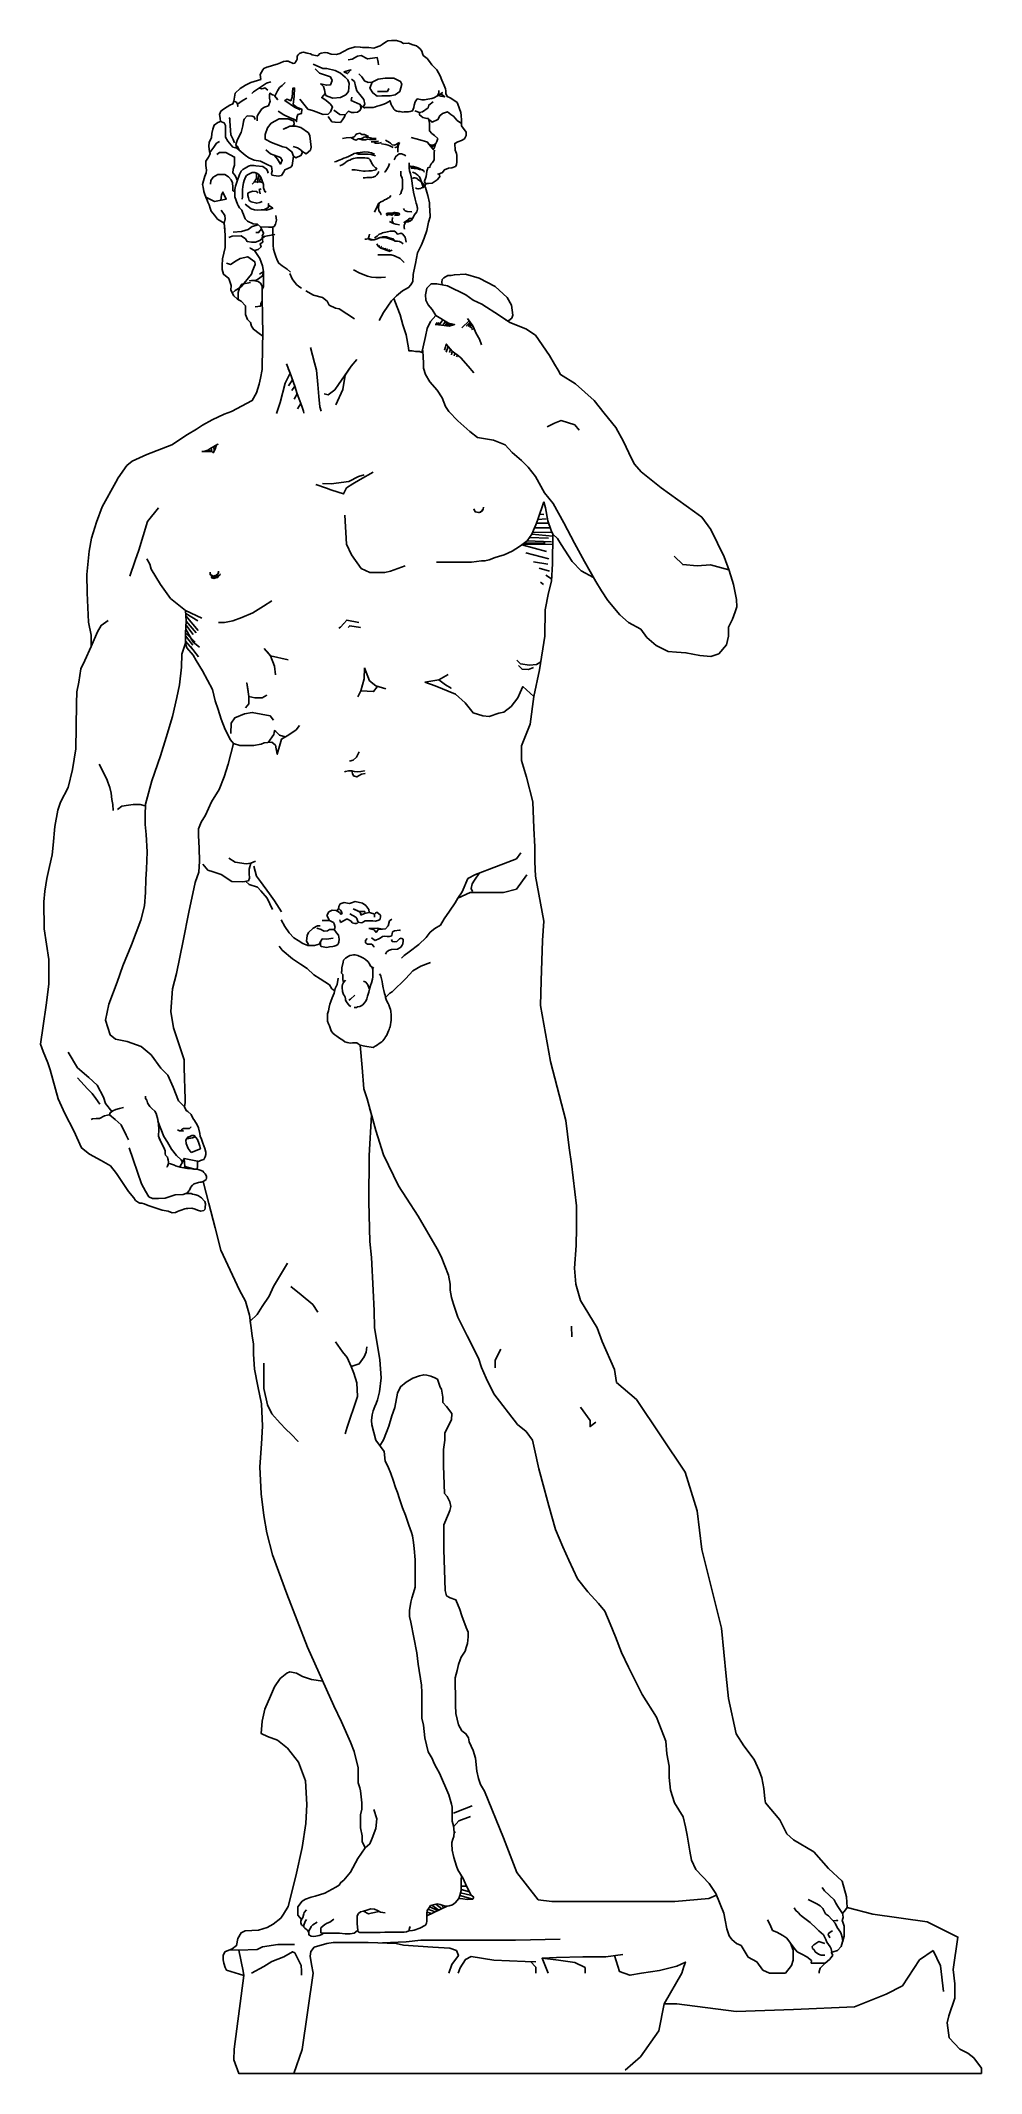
# Model space of a CAD drawing. Header units: millimetres. Extents: x -0.64 to 1.75, y 0 to 5.17.
import ezdxf

# ---------------------------------------------------------------- set-up
doc = ezdxf.new("R2010")
doc.units = ezdxf.units.MM
doc.layers.add('ceco.net 319', color=7, linetype='Continuous')

msp = doc.modelspace()

# ---------------------------------------------------------------- linework, layer by layer
at = {"layer": 'ceco.net 319'}
for p, q in [((0.3645, 4.4528), (0.3607, 4.4469)), ((0.3687, 4.4524), (0.3654, 4.4465)), ((0.3787, 4.4596), (0.3697, 4.4462)), ((0.3852, 4.4556), (0.3791, 4.4452)), ((0.3893, 4.4531), (0.3852, 4.4444)), ((0.3929, 4.4509), (0.3896, 4.4439)), ((0.3974, 4.4498), (0.3937, 4.4433)), ((0.4008, 4.449), (0.3972, 4.4438)), ((0.6583, 3.9138), (0.6577, 3.8389)), ((0.6577, 3.8389), (0.6549, 3.7944)), ((0.6549, 3.7944), (0.6474, 3.765)), ((0.6392, 3.7219), (0.6381, 3.6545)), ((0.6474, 3.765), (0.6392, 3.7219)), ((0.6381, 3.6545), (0.6248, 3.5694)), ((0.6248, 3.5694), (0.6099, 3.5016)), ((0.6099, 3.5016), (0.6004, 3.4312)), ((0.6004, 3.4312), (0.5787, 3.3761)), ((0.5787, 3.3761), (0.5787, 3.3383)), ((0.5787, 3.3383), (0.5913, 3.2963)), ((0.5913, 3.2963), (0.6079, 3.2332)), ((0.6079, 3.2332), (0.61, 3.1669)), ((0.61, 3.1669), (0.6131, 3.1193)), ((0.5664, 3.0887), (0.5772, 3.1038)), ((0.6131, 3.1193), (0.6131, 3.081)), ((-0.2189, 3.0595), (-0.2317, 3.0749)), ((-0.2052, 3.0552), (-0.2189, 3.0595)), ((-0.1846, 3.0484), (-0.2052, 3.0552)), ((-0.1649, 3.0903), (-0.1495, 3.08)), ((-0.1495, 3.08), (-0.1212, 3.0758)), ((-0.1212, 3.0758), (-0.1092, 3.0775)), ((-0.1092, 3.0775), (-0.1135, 3.0621)), ((-0.1135, 3.0621), (-0.1135, 3.0509)), ((-0.1135, 3.0509), (-0.1127, 3.0398)), ((-0.0973, 3.0826), (-0.1092, 3.0775)), ((-0.1092, 3.0775), (-0.0973, 3.0826)), ((-0.1015, 3.0698), (-0.0947, 3.0441)), ((0.472, 3.0526), (0.4592, 3.0339)), ((0.4621, 3.049), (0.4976, 3.0619)), ((0.4976, 3.0619), (0.5438, 3.0801)), ((0.5438, 3.0801), (0.5664, 3.0887)), ((0.6131, 3.081), (0.6141, 3.0447)), ((-0.1572, 3.0313), (-0.1846, 3.0484)), ((-0.1298, 3.0304), (-0.1572, 3.0313)), ((-0.1152, 3.033), (-0.1298, 3.0304)), ((-0.1225, 3.0317), (-0.1135, 3.0236)), ((-0.1127, 3.0398), (-0.1152, 3.033)), ((-0.1135, 3.0236), (-0.0921, 3.0167)), ((-0.0947, 3.0441), (-0.0844, 3.0313)), ((-0.0921, 3.0167), (-0.0835, 3.0073)), ((-0.0844, 3.0313), (-0.0621, 2.9996)), ((-0.0835, 3.0073), (-0.0681, 2.9885)), ((-0.0621, 2.9996), (-0.0493, 2.9816)), ((0.4169, 2.9888), (0.4277, 3.0049)), ((0.4169, 2.9888), (0.4481, 3.0027)), ((0.4277, 3.0049), (0.4427, 3.0382)), ((0.4427, 3.0382), (0.4621, 3.049)), ((0.4481, 3.0027), (0.4933, 3.0027)), ((0.4532, 3.0249), (0.451, 3.0131)), ((0.451, 3.0131), (0.4544, 3.0055)), ((0.4592, 3.0339), (0.4532, 3.0249)), ((0.4933, 3.0027), (0.5331, 3.0027)), ((0.5331, 3.0027), (0.5664, 3.0113)), ((0.5664, 3.0113), (0.5923, 3.0479)), ((0.6141, 3.0447), (0.6352, 2.9302)), ((-0.0681, 2.9885), (-0.0544, 2.9594)), ((-0.0493, 2.9816), (-0.0313, 2.9534)), ((0.0839, 2.9442), (0.0891, 2.9538)), ((0.0891, 2.9538), (0.0974, 2.9579)), ((0.0974, 2.9579), (0.1104, 2.9572)), ((0.1077, 2.9574), (0.1159, 2.9521)), ((0.1104, 2.9572), (0.1139, 2.9617)), ((0.1139, 2.9617), (0.1146, 2.9672)), ((0.1187, 2.9583), (0.114, 2.9619)), ((0.1146, 2.9672), (0.1177, 2.9744)), ((0.1159, 2.9521), (0.1201, 2.9466)), ((0.1177, 2.9744), (0.128, 2.9779)), ((0.1225, 2.9514), (0.1187, 2.9583)), ((0.1201, 2.9466), (0.1225, 2.9514)), ((0.128, 2.9779), (0.1366, 2.9762)), ((0.1366, 2.9762), (0.1414, 2.9748)), ((0.1414, 2.9748), (0.1469, 2.9768)), ((0.1426, 2.9483), (0.1578, 2.9404)), ((0.1469, 2.9768), (0.1559, 2.9803)), ((0.1507, 2.9617), (0.1654, 2.9546)), ((0.1627, 2.9562), (0.1507, 2.9617)), ((0.1559, 2.9803), (0.1748, 2.9758)), ((0.1682, 2.953), (0.1627, 2.9562)), ((0.1654, 2.9546), (0.1743, 2.9546)), ((0.171, 2.9481), (0.1682, 2.953)), ((0.1698, 2.9449), (0.171, 2.9481)), ((0.1761, 2.9477), (0.1698, 2.9449)), ((0.1743, 2.9546), (0.1802, 2.955)), ((0.1748, 2.9758), (0.1827, 2.97)), ((0.1799, 2.9497), (0.1761, 2.9477)), ((0.1919, 2.9518), (0.1799, 2.9497)), ((0.1802, 2.955), (0.181, 2.9499)), ((0.1827, 2.97), (0.1906, 2.96)), ((0.1906, 2.96), (0.1919, 2.9518)), ((0.2006, 2.9497), (0.1919, 2.9518)), ((0.2053, 2.9481), (0.2006, 2.9497)), ((0.2047, 2.9406), (0.2053, 2.9481)), ((0.2053, 2.9481), (0.2047, 2.9429)), ((0.2075, 2.9504), (0.2053, 2.9481)), ((0.2114, 2.9526), (0.2075, 2.9504)), ((0.2205, 2.9453), (0.2114, 2.9526)), ((0.3825, 2.9361), (0.3954, 2.9554)), ((0.3954, 2.9554), (0.4104, 2.9769)), ((0.4104, 2.9769), (0.4169, 2.9888)), ((0.4137, 2.9828), (0.4169, 2.9888)), ((-0.0229, 2.9164), (-0.0318, 2.9332)), ((-0.0115, 2.9), (-0.0229, 2.9164)), ((0.0001, 2.8873), (-0.0115, 2.9)), ((0.0342, 2.8937), (0.0372, 2.9016)), ((0.0372, 2.9016), (0.049, 2.9121)), ((0.049, 2.9121), (0.0601, 2.9178)), ((0.0588, 2.9124), (0.0694, 2.9089)), ((0.0601, 2.9178), (0.0672, 2.9178)), ((0.0694, 2.9089), (0.072, 2.9068)), ((0.072, 2.9068), (0.0773, 2.9048)), ((0.0723, 2.9315), (0.0794, 2.9315)), ((0.0773, 2.9048), (0.0852, 2.9057)), ((0.0794, 2.9315), (0.0906, 2.9315)), ((0.0906, 2.9315), (0.0839, 2.9442)), ((0.0852, 2.9057), (0.0908, 2.9089)), ((0.0906, 2.9315), (0.1008, 2.9268)), ((0.0908, 2.9089), (0.0964, 2.9092)), ((0.0964, 2.9092), (0.1023, 2.9086)), ((0.1008, 2.9268), (0.1027, 2.9235)), ((0.1052, 2.9142), (0.1023, 2.9086)), ((0.1023, 2.9086), (0.1084, 2.9007)), ((0.1027, 2.9235), (0.1052, 2.9142)), ((0.1084, 2.9007), (0.1134, 2.8948)), ((0.1134, 2.8948), (0.1155, 2.8845)), ((0.1168, 2.9333), (0.1189, 2.9268)), ((0.1189, 2.9268), (0.1262, 2.9308)), ((0.1262, 2.9308), (0.1338, 2.9351)), ((0.1338, 2.9351), (0.1361, 2.9351)), ((0.1361, 2.9351), (0.1458, 2.9303)), ((0.1458, 2.9303), (0.1484, 2.9259)), ((0.1484, 2.9259), (0.1548, 2.9239)), ((0.1548, 2.9239), (0.1583, 2.9243)), ((0.1578, 2.9404), (0.1603, 2.937)), ((0.1583, 2.9243), (0.1629, 2.9255)), ((0.1603, 2.937), (0.1619, 2.9317)), ((0.1619, 2.9317), (0.1635, 2.9277)), ((0.1635, 2.9277), (0.1712, 2.9258)), ((0.1712, 2.9258), (0.1745, 2.9264)), ((0.1745, 2.9264), (0.1771, 2.9283)), ((0.1771, 2.9283), (0.181, 2.9309)), ((0.181, 2.9309), (0.1842, 2.9309)), ((0.1842, 2.9309), (0.1921, 2.9311)), ((0.1909, 2.9112), (0.2015, 2.9115)), ((0.1909, 2.9112), (0.2046, 2.9081)), ((0.1921, 2.9311), (0.201, 2.9311)), ((0.201, 2.9311), (0.2079, 2.9297)), ((0.2015, 2.9115), (0.2126, 2.9124)), ((0.2046, 2.9081), (0.2089, 2.9015)), ((0.2047, 2.9429), (0.2047, 2.9406)), ((0.2079, 2.9297), (0.2165, 2.9329)), ((0.2089, 2.9015), (0.2146, 2.9092)), ((0.2126, 2.9124), (0.2257, 2.9101)), ((0.2146, 2.9092), (0.2257, 2.9101)), ((0.2165, 2.9329), (0.2195, 2.9347)), ((0.2195, 2.9347), (0.2205, 2.9422)), ((0.2205, 2.9422), (0.2205, 2.9453)), ((0.2257, 2.9101), (0.2334, 2.9107)), ((0.2334, 2.9107), (0.2394, 2.9184)), ((0.2394, 2.9184), (0.2434, 2.9312)), ((0.2434, 2.9312), (0.2491, 2.9352)), ((0.2489, 2.8942), (0.2499, 2.898)), ((0.2499, 2.898), (0.2507, 2.903)), ((0.2507, 2.903), (0.2557, 2.9053)), ((0.2557, 2.9053), (0.2683, 2.9068)), ((0.2683, 2.9068), (0.2715, 2.9065)), ((0.3362, 2.8888), (0.347, 2.9017)), ((0.347, 2.9017), (0.3588, 2.9114)), ((0.3588, 2.9114), (0.3728, 2.92)), ((0.3728, 2.92), (0.3825, 2.9361)), ((0.6352, 2.9302), (0.632, 2.8812)), ((-0.0293, 2.8564), (-0.0375, 2.8661)), ((-0.003, 2.8343), (-0.0293, 2.8564)), ((0.0109, 2.8808), (0.0001, 2.8873)), ((0.0228, 2.8735), (0.0109, 2.8808)), ((0.0358, 2.8684), (0.0228, 2.8735)), ((0.0323, 2.8792), (0.0342, 2.8937)), ((0.0369, 2.8708), (0.0323, 2.8792)), ((0.0409, 2.8684), (0.0358, 2.8684)), ((0.0387, 2.8684), (0.0523, 2.8684)), ((0.0523, 2.8684), (0.0642, 2.8718)), ((0.0642, 2.8718), (0.0719, 2.8854)), ((0.0681, 2.8786), (0.07, 2.8821)), ((0.0682, 2.8725), (0.0681, 2.8786)), ((0.0682, 2.8684), (0.0682, 2.8725)), ((0.0694, 2.8652), (0.0682, 2.8684)), ((0.0835, 2.8629), (0.0694, 2.8652)), ((0.0719, 2.8854), (0.083, 2.8846)), ((0.083, 2.8846), (0.1, 2.8871)), ((0.0908, 2.8646), (0.0835, 2.8629)), ((0.0993, 2.8652), (0.0908, 2.8646)), ((0.1029, 2.8664), (0.0993, 2.8652)), ((0.1073, 2.8681), (0.1029, 2.8664)), ((0.1117, 2.8711), (0.1073, 2.8681)), ((0.1134, 2.8737), (0.1117, 2.8711)), ((0.1143, 2.8769), (0.1134, 2.8737)), ((0.1155, 2.8845), (0.1143, 2.8769)), ((0.1425, 2.8423), (0.1476, 2.8437)), ((0.1476, 2.8437), (0.1513, 2.844)), ((0.1513, 2.844), (0.1557, 2.8443)), ((0.1557, 2.8443), (0.1625, 2.8423)), ((0.1825, 2.8805), (0.1821, 2.8752)), ((0.1821, 2.8752), (0.1877, 2.8717)), ((0.1867, 2.8862), (0.1825, 2.8805)), ((0.1877, 2.8717), (0.1983, 2.8715)), ((0.1972, 2.8874), (0.2067, 2.8809)), ((0.1983, 2.8715), (0.2035, 2.8657)), ((0.2035, 2.8657), (0.2035, 2.864)), ((0.2067, 2.8809), (0.2175, 2.8857)), ((0.2175, 2.8857), (0.222, 2.8887)), ((0.222, 2.8887), (0.2253, 2.891)), ((0.2253, 2.891), (0.2303, 2.892)), ((0.2303, 2.892), (0.2371, 2.891)), ((0.2328, 2.846), (0.2352, 2.8516)), ((0.2352, 2.8516), (0.2408, 2.8553)), ((0.2371, 2.891), (0.2431, 2.891)), ((0.2408, 2.8553), (0.2483, 2.8581)), ((0.2431, 2.891), (0.2477, 2.8922)), ((0.2477, 2.8922), (0.2489, 2.8942)), ((0.2483, 2.8581), (0.2636, 2.8585)), ((0.2496, 2.8787), (0.2486, 2.883)), ((0.2549, 2.8777), (0.2496, 2.8787)), ((0.2617, 2.8784), (0.2549, 2.8777)), ((0.2686, 2.8852), (0.2617, 2.8784)), ((0.2636, 2.8585), (0.2692, 2.8622)), ((0.2726, 2.8871), (0.2686, 2.8852)), ((0.2692, 2.8622), (0.272, 2.8641)), ((0.272, 2.8641), (0.2757, 2.869)), ((0.2776, 2.8843), (0.2726, 2.8871)), ((0.2757, 2.869), (0.2767, 2.8728)), ((0.2767, 2.8728), (0.2776, 2.8802)), ((0.2776, 2.8802), (0.2776, 2.8843)), ((0.2803, 2.8426), (0.2932, 2.8522)), ((0.2932, 2.8522), (0.3179, 2.8705)), ((0.3179, 2.8705), (0.3362, 2.8888)), ((0.632, 2.8812), (0.6287, 2.7783)), ((0.0171, 2.8205), (-0.003, 2.8343)), ((0.0337, 2.8095), (0.0171, 2.8205)), ((0.0509, 2.7936), (0.0337, 2.8095)), ((0.0668, 2.7832), (0.0509, 2.7936)), ((0.1212, 2.7981), (0.1219, 2.8055)), ((0.1212, 2.7981), (0.1216, 2.8018)), ((0.1245, 2.7948), (0.1212, 2.7981)), ((0.1219, 2.8055), (0.1222, 2.8116)), ((0.1222, 2.8116), (0.1253, 2.8258)), ((0.1249, 2.7853), (0.1245, 2.7948)), ((0.1253, 2.8258), (0.1264, 2.8312)), ((0.1264, 2.8312), (0.1317, 2.8359)), ((0.1317, 2.8359), (0.1378, 2.8399)), ((0.1378, 2.8399), (0.1425, 2.8423)), ((0.1625, 2.8423), (0.1723, 2.8386)), ((0.1723, 2.8386), (0.1773, 2.8356)), ((0.1773, 2.8356), (0.1821, 2.8325)), ((0.1821, 2.8325), (0.1888, 2.8264)), ((0.1888, 2.8264), (0.1929, 2.82)), ((0.1929, 2.82), (0.1952, 2.816)), ((0.1952, 2.816), (0.203, 2.8106)), ((0.2007, 2.8075), (0.1993, 2.8119)), ((0.2007, 2.8015), (0.2007, 2.8075)), ((0.2007, 2.7977), (0.2007, 2.8015)), ((0.2007, 2.7883), (0.2007, 2.7977)), ((0.2206, 2.7926), (0.2178, 2.7962)), ((0.2212, 2.7899), (0.2206, 2.7926)), ((0.2738, 2.8361), (0.2803, 2.8426)), ((0.2844, 2.7845), (0.3029, 2.8037)), ((0.3029, 2.8037), (0.3227, 2.8152)), ((0.3227, 2.8152), (0.3471, 2.8248)), ((0.0904, 2.768), (0.0668, 2.7832)), ((0.0966, 2.7576), (0.0904, 2.768)), ((0.1039, 2.7527), (0.0966, 2.7576)), ((0.1022, 2.7471), (0.0977, 2.7347)), ((0.1055, 2.7584), (0.1022, 2.7471)), ((0.11, 2.7691), (0.1055, 2.7584)), ((0.1123, 2.7848), (0.11, 2.7691)), ((0.123, 2.7649), (0.1241, 2.7691)), ((0.123, 2.7615), (0.123, 2.7649)), ((0.1238, 2.7513), (0.123, 2.7615)), ((0.1264, 2.7433), (0.1238, 2.7513)), ((0.1241, 2.7691), (0.1264, 2.7744)), ((0.1249, 2.7816), (0.1249, 2.7853)), ((0.1264, 2.7744), (0.1249, 2.7816)), ((0.1264, 2.7744), (0.131, 2.78)), ((0.1291, 2.7399), (0.1264, 2.7433)), ((0.1306, 2.7365), (0.1291, 2.7399)), ((0.1438, 2.7316), (0.1548, 2.7422)), ((0.1828, 2.7748), (0.1775, 2.7778)), ((0.1881, 2.7682), (0.1828, 2.7748)), ((0.1871, 2.739), (0.1909, 2.7494)), ((0.1894, 2.7653), (0.1881, 2.7682)), ((0.1927, 2.7573), (0.1894, 2.7653)), ((0.1909, 2.7494), (0.1936, 2.7609)), ((0.1936, 2.7609), (0.1952, 2.7667)), ((0.1952, 2.7667), (0.1976, 2.7734)), ((0.1976, 2.7734), (0.2, 2.7822)), ((0.2, 2.7822), (0.2007, 2.7883)), ((0.2246, 2.7763), (0.2212, 2.7899)), ((0.2255, 2.7695), (0.2246, 2.7763)), ((0.2267, 2.7608), (0.2255, 2.7695)), ((0.2292, 2.7533), (0.2267, 2.7608)), ((0.2306, 2.7461), (0.2292, 2.7533)), ((0.2319, 2.7416), (0.2306, 2.7461)), ((0.233, 2.7359), (0.2319, 2.7416)), ((0.233, 2.7359), (0.2441, 2.7468)), ((0.2441, 2.7468), (0.2498, 2.7507)), ((0.2498, 2.7507), (0.2844, 2.7845)), ((0.6287, 2.7783), (0.6269, 2.7153)), ((0.0878, 2.7019), (0.0853, 2.6945)), ((0.0853, 2.6945), (0.0853, 2.6886)), ((0.0853, 2.6886), (0.0853, 2.6846)), ((0.0898, 2.7117), (0.0878, 2.7019)), ((0.0915, 2.719), (0.0898, 2.7117)), ((0.0937, 2.7257), (0.0915, 2.719)), ((0.0977, 2.7347), (0.0937, 2.7257)), ((0.1313, 2.7327), (0.1306, 2.7365)), ((0.1311, 2.7291), (0.1313, 2.7327)), ((0.134, 2.7252), (0.1311, 2.7291)), ((0.1408, 2.7157), (0.134, 2.7252)), ((0.1401, 2.7289), (0.1438, 2.7316)), ((0.1446, 2.7134), (0.1408, 2.7157)), ((0.153, 2.7103), (0.1594, 2.7103)), ((0.1594, 2.7103), (0.1621, 2.712)), ((0.1621, 2.712), (0.1675, 2.7133)), ((0.1675, 2.7133), (0.1716, 2.715)), ((0.1716, 2.715), (0.175, 2.7174)), ((0.175, 2.7174), (0.179, 2.7214)), ((0.179, 2.7214), (0.1827, 2.7265)), ((0.1827, 2.7265), (0.1854, 2.7326)), ((0.1854, 2.7326), (0.1871, 2.739)), ((0.2355, 2.7284), (0.233, 2.7359)), ((0.2401, 2.7208), (0.2355, 2.7284)), ((0.2417, 2.7169), (0.2401, 2.7208)), ((0.2435, 2.7119), (0.2417, 2.7169)), ((0.2444, 2.7096), (0.2435, 2.7119)), ((0.2458, 2.705), (0.2444, 2.7096)), ((0.2465, 2.7011), (0.2458, 2.705)), ((0.2478, 2.6906), (0.2465, 2.7011)), ((0.2478, 2.678), (0.2478, 2.6906)), ((0.6269, 2.7153), (0.6529, 2.5731)), ((0.0853, 2.6846), (0.0853, 2.6806)), ((0.0853, 2.6806), (0.0858, 2.6757)), ((0.0858, 2.6757), (0.0883, 2.6687)), ((0.0883, 2.6687), (0.0903, 2.6638)), ((0.0903, 2.6638), (0.0928, 2.6564)), ((0.0928, 2.6564), (0.0952, 2.6514)), ((0.0952, 2.6514), (0.0992, 2.6455)), ((0.0992, 2.6455), (0.1042, 2.641)), ((0.1042, 2.641), (0.1091, 2.6375)), ((0.1091, 2.6375), (0.1165, 2.6326)), ((0.2331, 2.6355), (0.2361, 2.6401)), ((0.2361, 2.6401), (0.2375, 2.6425)), ((0.2375, 2.6425), (0.241, 2.651)), ((0.241, 2.651), (0.2424, 2.6546)), ((0.2424, 2.6546), (0.2433, 2.6576)), ((0.2433, 2.6576), (0.2445, 2.661)), ((0.2445, 2.661), (0.2478, 2.678)), ((0.1165, 2.6326), (0.1249, 2.627)), ((0.1249, 2.627), (0.1299, 2.6232)), ((0.1299, 2.6232), (0.1354, 2.6212)), ((0.1354, 2.6212), (0.1438, 2.6197)), ((0.1438, 2.6197), (0.1493, 2.6207)), ((0.1493, 2.6207), (0.1547, 2.6207)), ((0.1547, 2.6207), (0.1602, 2.6207)), ((0.1602, 2.6207), (0.1639, 2.6177)), ((0.1639, 2.6177), (0.1683, 2.615)), ((0.1683, 2.615), (0.1802, 2.6119)), ((0.1741, 2.5582), (0.1683, 2.615)), ((0.1802, 2.6119), (0.2021, 2.6085)), ((0.2021, 2.6085), (0.207, 2.6122)), ((0.207, 2.6122), (0.2098, 2.6139)), ((0.2098, 2.6139), (0.2138, 2.6162)), ((0.2138, 2.6162), (0.2165, 2.6183)), ((0.2165, 2.6183), (0.2196, 2.6206)), ((0.2196, 2.6206), (0.2233, 2.6232)), ((0.2233, 2.6232), (0.2263, 2.626)), ((0.2263, 2.626), (0.2289, 2.6292)), ((0.2289, 2.6292), (0.2312, 2.6327)), ((0.2312, 2.6327), (0.2331, 2.6355)), ((0.1779, 2.5033), (0.1741, 2.5582)), ((0.6529, 2.5731), (0.6916, 2.423)), ((0.1867, 2.4782), (0.1779, 2.5033)), ((0.2084, 2.3973), (0.1867, 2.4782)), ((0.1975, 2.4377), (0.1911, 2.3339)), ((0.1927, 2.4557), (0.1975, 2.4377)), ((0.2283, 2.3356), (0.2084, 2.3973)), ((0.6916, 2.423), (0.7002, 2.3534)), ((-0.261, 2.3419), (-0.2371, 2.3511)), ((0.1911, 2.3339), (0.1906, 2.2165)), ((0.2665, 2.2567), (0.2283, 2.3356)), ((0.7002, 2.3534), (0.7063, 2.3128)), ((0.7063, 2.3128), (0.7188, 2.2061)), ((0.2866, 2.2255), (0.2665, 2.2567)), ((0.3162, 2.1797), (0.2866, 2.2255)), ((0.1906, 2.2165), (0.1933, 2.1158)), ((0.3647, 2.0968), (0.3162, 2.1797)), ((0.7188, 2.2061), (0.719, 2.1501)), ((0.719, 2.1501), (0.718, 2.1051)), ((0.1933, 2.1158), (0.1973, 2.0746)), ((0.1973, 2.0746), (0.2019, 1.9915)), ((0.3744, 2.077), (0.3647, 2.0968)), ((0.3935, 2.0294), (0.3744, 2.077)), ((0.718, 2.1051), (0.7135, 2.0479)), ((0.3973, 2.0066), (0.3935, 2.0294)), ((0.7135, 2.0479), (0.7165, 2.0067)), ((0.2019, 1.9915), (0.204, 1.9387)), ((0.3973, 1.9914), (0.3973, 2.0066)), ((0.4005, 1.9727), (0.3973, 1.9914)), ((0.4063, 1.9558), (0.4005, 1.9727)), ((0.7165, 2.0067), (0.7287, 1.965)), ((0.7287, 1.965), (0.7711, 1.8957)), ((0.204, 1.9387), (0.2054, 1.8971)), ((0.4167, 1.923), (0.4063, 1.9558)), ((0.4406, 1.8756), (0.4167, 1.923)), ((0.2054, 1.8971), (0.2183, 1.8147)), ((0.4692, 1.8184), (0.4406, 1.8756)), ((0.7711, 1.8957), (0.7838, 1.8612)), ((0.7838, 1.8612), (0.8149, 1.7896)), ((0.2183, 1.8147), (0.222, 1.769)), ((0.4769, 1.7947), (0.4692, 1.8184)), ((0.222, 1.769), (0.2175, 1.7328)), ((0.4887, 1.7681), (0.4769, 1.7947)), ((0.5088, 1.7279), (0.4887, 1.7681)), ((0.8149, 1.7896), (0.8204, 1.7569)), ((0.2124, 1.713), (0.2089, 1.7036)), ((0.2175, 1.7328), (0.2124, 1.713)), ((0.569, 1.6501), (0.5088, 1.7279)), ((0.8204, 1.7569), (0.8712, 1.7134)), ((0.8712, 1.7134), (0.9946, 1.5286)), ((0.1995, 1.6743), (0.1977, 1.6606)), ((0.1977, 1.6606), (0.1986, 1.6494)), ((0.202, 1.6847), (0.1995, 1.6743)), ((0.2063, 1.6958), (0.202, 1.6847)), ((0.2089, 1.7036), (0.2063, 1.6958)), ((0.1986, 1.6494), (0.2085, 1.6105)), ((0.2085, 1.6105), (0.2295, 1.5814)), ((0.591, 1.6319), (0.569, 1.6501)), ((0.6065, 1.6105), (0.591, 1.6319)), ((0.6118, 1.5875), (0.6065, 1.6105)), ((0.2295, 1.5814), (0.2323, 1.557)), ((0.2323, 1.557), (0.2388, 1.5439)), ((0.623, 1.5369), (0.6118, 1.5875)), ((0.2388, 1.5439), (0.2464, 1.5252)), ((0.2464, 1.5252), (0.2529, 1.5083)), ((0.2529, 1.5083), (0.2586, 1.4895)), ((0.6366, 1.4875), (0.623, 1.5369)), ((0.9946, 1.5286), (1.0255, 1.4307)), ((0.2586, 1.4895), (0.2632, 1.4773)), ((0.2632, 1.4773), (0.2689, 1.4614)), ((0.2689, 1.4614), (0.2764, 1.438)), ((0.648, 1.4436), (0.6366, 1.4875)), ((0.2764, 1.438), (0.2839, 1.4192)), ((0.2839, 1.4192), (0.2923, 1.3939)), ((0.6654, 1.3829), (0.648, 1.4436)), ((1.0255, 1.4307), (1.0373, 1.3318)), ((0.2923, 1.3939), (0.2989, 1.3751)), ((0.2989, 1.3751), (0.3017, 1.3667)), ((0.3017, 1.3667), (0.3045, 1.3498)), ((0.3045, 1.3498), (0.3055, 1.3348)), ((0.6837, 1.3386), (0.6654, 1.3829)), ((0.3055, 1.3348), (0.3082, 1.3062)), ((0.3082, 1.3062), (0.3082, 1.2894)), ((0.6991, 1.305), (0.6837, 1.3386)), ((0.7211, 1.2572), (0.6991, 1.305)), ((1.0373, 1.3318), (1.0868, 1.1321)), ((0.3082, 1.2894), (0.3082, 1.2699)), ((0.3082, 1.2699), (0.3082, 1.2505)), ((0.3082, 1.2505), (0.3082, 1.2362)), ((0.7475, 1.2247), (0.7211, 1.2572)), ((0.2971, 1.198), (0.2937, 1.1774)), ((0.2997, 1.2083), (0.2971, 1.198)), ((0.3043, 1.222), (0.2997, 1.2083)), ((0.3082, 1.2362), (0.3043, 1.222)), ((0.7748, 1.1946), (0.7475, 1.2247)), ((0.791, 1.1756), (0.7748, 1.1946)), ((0.2937, 1.1774), (0.2937, 1.1621)), ((0.2937, 1.1621), (0.2977, 1.1477)), ((0.2977, 1.1477), (0.3123, 1.0697)), ((0.8046, 1.1435), (0.791, 1.1756)), ((0.8175, 1.1099), (0.8046, 1.1435)), ((0.8326, 1.0705), (0.8175, 1.1099)), ((1.0868, 1.1321), (1.0995, 1.0099)), ((0.3123, 1.0697), (0.3161, 1.0407)), ((0.3161, 1.0407), (0.3242, 0.9869)), ((0.8509, 1.0333), (0.8326, 1.0705)), ((0.3242, 0.9869), (0.3251, 0.9682)), ((0.8854, 0.9631), (0.8509, 1.0333)), ((1.0995, 1.0099), (1.1054, 0.9534)), ((0.3251, 0.9682), (0.3251, 0.9469)), ((0.3251, 0.9469), (0.3251, 0.9291)), ((0.922, 0.9059), (0.8854, 0.9631)), ((1.1054, 0.9534), (1.1249, 0.863)), ((0.3251, 0.9291), (0.3251, 0.9141)), ((0.3251, 0.9141), (0.3251, 0.9034)), ((0.3251, 0.9034), (0.3295, 0.8856)), ((0.3295, 0.8856), (0.3333, 0.8534)), ((0.9455, 0.8444), (0.922, 0.9059)), ((0.3333, 0.8534), (0.3416, 0.8177)), ((0.9484, 0.8122), (0.9455, 0.8444)), ((1.1249, 0.863), (1.1439, 0.8326)), ((1.1439, 0.8326), (1.1705, 0.7985)), ((0.3416, 0.8177), (0.3515, 0.8006)), ((0.3515, 0.8006), (0.357, 0.7883)), ((0.357, 0.7883), (0.3625, 0.7766)), ((0.3625, 0.7766), (0.3705, 0.7637)), ((0.9543, 0.7814), (0.9484, 0.8122)), ((0.9543, 0.7521), (0.9543, 0.7814)), ((1.1705, 0.7985), (1.1827, 0.77)), ((0.3705, 0.7637), (0.3943, 0.7083)), ((0.9572, 0.7199), (0.9543, 0.7521)), ((1.1827, 0.77), (1.1899, 0.7516)), ((1.1899, 0.7516), (1.1945, 0.7242)), ((1.1945, 0.7242), (1.1973, 0.698)), ((0.3943, 0.7083), (0.4012, 0.6849)), ((0.4012, 0.6849), (0.4021, 0.6772)), ((0.4021, 0.6772), (0.4021, 0.6668)), ((0.9675, 0.6877), (0.9572, 0.7199)), ((0.9894, 0.6524), (0.9675, 0.6877)), ((1.1973, 0.698), (1.199, 0.6877)), ((1.199, 0.6877), (1.2351, 0.6451)), ((0.4021, 0.6668), (0.4029, 0.6487)), ((0.4029, 0.6487), (0.4029, 0.6409)), ((0.4029, 0.6409), (0.4055, 0.6296)), ((0.4055, 0.6296), (0.4073, 0.6131)), ((0.9953, 0.6268), (0.9894, 0.6524)), ((1.0001, 0.6053), (0.9953, 0.6268)), ((1.2351, 0.6451), (1.2537, 0.6094)), ((0.4043, 0.5953), (0.4018, 0.5872)), ((0.4018, 0.5872), (0.4018, 0.5838)), ((0.4018, 0.5838), (0.4021, 0.5679)), ((0.4064, 0.6025), (0.4043, 0.5953)), ((0.4073, 0.6131), (0.4064, 0.6025)), ((1.007, 0.5647), (1.0001, 0.6053)), ((1.2537, 0.6094), (1.2699, 0.594)), ((1.2699, 0.594), (1.3222, 0.5632)), ((0.4021, 0.5679), (0.4064, 0.5487)), ((0.4064, 0.5487), (0.4133, 0.5269)), ((0.4133, 0.5269), (0.417, 0.5173)), ((0.417, 0.5173), (0.4303, 0.4956)), ((1.011, 0.5424), (1.007, 0.5647)), ((1.022, 0.5184), (1.011, 0.5424)), ((1.0555, 0.483), (1.022, 0.5184)), ((1.3222, 0.5632), (1.3596, 0.5209)), ((1.3596, 0.5209), (1.3938, 0.4883)), ((0.4262, 0.5023), (0.4237, 0.5064)), ((0.4256, 0.4918), (0.4262, 0.5023)), ((0.4256, 0.482), (0.4256, 0.4918)), ((0.4256, 0.4707), (0.4256, 0.482)), ((0.4256, 0.4764), (0.4388, 0.4759)), ((0.4256, 0.4651), (0.4256, 0.4707)), ((0.4256, 0.4679), (0.4465, 0.4612)), ((0.4303, 0.4956), (0.4388, 0.4759)), ((0.4388, 0.4759), (0.4505, 0.4534)), ((1.073, 0.4574), (1.0555, 0.483)), ((1.3938, 0.4883), (1.4052, 0.4493)), ((0.177, 0.4124), (0.1878, 0.416)), ((0.1878, 0.416), (0.1959, 0.4182)), ((0.1959, 0.4182), (0.2054, 0.4173)), ((0.2054, 0.4173), (0.213, 0.4142)), ((0.213, 0.4142), (0.2207, 0.4097)), ((0.3381, 0.4007), (0.39, 0.4249)), ((0.3392, 0.4145), (0.3381, 0.4062)), ((0.3428, 0.4202), (0.3392, 0.4145)), ((0.341, 0.4173), (0.3589, 0.4104)), ((0.3475, 0.4269), (0.3428, 0.4202)), ((0.3452, 0.4236), (0.3665, 0.4139)), ((0.3646, 0.4311), (0.3475, 0.4269)), ((0.3509, 0.4278), (0.369, 0.4151)), ((0.3611, 0.4302), (0.3763, 0.4185)), ((0.3724, 0.4295), (0.3646, 0.4311)), ((0.3823, 0.4259), (0.3724, 0.4295)), ((0.3736, 0.4291), (0.3814, 0.4208)), ((0.39, 0.4249), (0.3823, 0.4259)), ((0.3952, 0.4259), (0.39, 0.4249)), ((0.4035, 0.4285), (0.3952, 0.4259)), ((0.4103, 0.4332), (0.4035, 0.4285)), ((0.4195, 0.4445), (0.4103, 0.4332)), ((0.4195, 0.4445), (0.4224, 0.4524)), ((0.4299, 0.4435), (0.4195, 0.4445)), ((0.4224, 0.4524), (0.4256, 0.4651)), ((0.4224, 0.4524), (0.4547, 0.4426)), ((0.424, 0.4588), (0.4521, 0.4521)), ((0.4407, 0.4421), (0.4299, 0.4435)), ((0.4547, 0.4426), (0.4407, 0.4421)), ((0.4505, 0.4534), (0.4576, 0.4478)), ((0.4576, 0.4478), (0.4547, 0.4426)), ((1.0933, 0.4076), (1.073, 0.4574)), ((1.4024, 0.4155), (1.3949, 0.4065)), ((1.4068, 0.4217), (1.4024, 0.4155)), ((1.4052, 0.4493), (1.4068, 0.4217)), ((0.1612, 0.4007), (0.1644, 0.4065)), ((0.1612, 0.3966), (0.1612, 0.4007)), ((0.1612, 0.3872), (0.1612, 0.3966)), ((0.1612, 0.3799), (0.1612, 0.3872)), ((0.1626, 0.3642), (0.1612, 0.3799)), ((0.1639, 0.3601), (0.1626, 0.3642)), ((0.1644, 0.4065), (0.1698, 0.4106)), ((0.1698, 0.4106), (0.177, 0.4124)), ((0.2207, 0.4097), (0.232, 0.4083)), ((0.2923, 0.3628), (0.2865, 0.3601)), ((0.2923, 0.3628), (0.2937, 0.3691)), ((0.293, 0.366), (0.2923, 0.3628)), ((0.3018, 0.3633), (0.2923, 0.3628)), ((0.2959, 0.3732), (0.293, 0.366)), ((0.2937, 0.3691), (0.2959, 0.3732)), ((0.3059, 0.3642), (0.3018, 0.3633)), ((0.32, 0.3694), (0.3059, 0.3642)), ((0.335, 0.3772), (0.32, 0.3694)), ((0.3371, 0.3823), (0.335, 0.3772)), ((0.3381, 0.387), (0.3371, 0.3823)), ((0.3381, 0.4062), (0.3381, 0.3953)), ((0.3381, 0.3953), (0.3381, 0.387)), ((0.3387, 0.4103), (0.3502, 0.4064)), ((1.0967, 0.3894), (1.0933, 0.4076)), ((1.1011, 0.3675), (1.0967, 0.3894)), ((1.107, 0.3497), (1.1011, 0.3675)), ((1.2108, 0.3774), (1.2044, 0.3906)), ((1.2172, 0.3634), (1.2108, 0.3774)), ((1.228, 0.359), (1.2172, 0.3634)), ((1.3952, 0.391), (1.3941, 0.3872)), ((1.3941, 0.3872), (1.3945, 0.3871)), ((1.3945, 0.3871), (1.3987, 0.3746)), ((1.3949, 0.4065), (1.396, 0.4032)), ((1.3962, 0.396), (1.3952, 0.391)), ((1.396, 0.4032), (1.3962, 0.396)), ((1.3987, 0.3746), (1.3993, 0.363)), ((1.3993, 0.363), (1.3993, 0.3557)), ((0.1675, 0.3583), (0.1639, 0.3601)), ((0.172, 0.3583), (0.1675, 0.3583)), ((0.1847, 0.3583), (0.172, 0.3583)), ((0.1977, 0.3583), (0.1847, 0.3583)), ((0.2067, 0.3583), (0.1977, 0.3583)), ((0.2198, 0.3583), (0.2067, 0.3583)), ((0.2315, 0.3588), (0.2198, 0.3583)), ((0.2392, 0.3592), (0.2315, 0.3588)), ((0.2545, 0.3592), (0.2392, 0.3592)), ((0.2712, 0.3592), (0.2545, 0.3592)), ((0.2806, 0.3592), (0.2712, 0.3592)), ((0.2865, 0.3601), (0.2806, 0.3592)), ((1.1131, 0.3405), (1.107, 0.3497)), ((1.1254, 0.3299), (1.1131, 0.3405)), ((1.1376, 0.3247), (1.1254, 0.3299)), ((1.1552, 0.2957), (1.1376, 0.3247)), ((1.2428, 0.3507), (1.228, 0.359)), ((1.2536, 0.3435), (1.2428, 0.3507)), ((1.2721, 0.3181), (1.2536, 0.3435)), ((1.2629, 0.3308), (1.269, 0.3133)), ((1.269, 0.3133), (1.269, 0.3034)), ((1.28, 0.3089), (1.2721, 0.3181)), ((1.3821, 0.3123), (1.3713, 0.3093)), ((1.3913, 0.3223), (1.3821, 0.3123)), ((1.3993, 0.349), (1.3913, 0.3223)), ((1.3993, 0.3557), (1.3993, 0.349)), ((1.1771, 0.2837), (1.1552, 0.2957)), ((1.1919, 0.2625), (1.1771, 0.2837)), ((1.2089, 0.255), (1.1919, 0.2625)), ((1.2651, 0.2746), (1.2499, 0.255)), ((1.269, 0.2876), (1.2651, 0.2746)), ((1.269, 0.3034), (1.2693, 0.2936)), ((1.2693, 0.2936), (1.269, 0.2876)), ((1.2917, 0.3035), (1.28, 0.3089)), ((1.3038, 0.2964), (1.2917, 0.3035)), ((1.3163, 0.2873), (1.3038, 0.2964)), ((1.3149, 0.28), (1.3163, 0.2873)), ((1.3263, 0.28), (1.3149, 0.28)), ((1.3415, 0.28), (1.3263, 0.28)), ((1.3509, 0.2805), (1.3415, 0.28)), ((1.3616, 0.2895), (1.3509, 0.2805)), ((1.3656, 0.2946), (1.3616, 0.2895)), ((1.3703, 0.3008), (1.3656, 0.2946)), ((1.3713, 0.3093), (1.3664, 0.3079)), ((1.3664, 0.3079), (1.3703, 0.3008)), ((1.2499, 0.255), (1.2089, 0.255))]:
    msp.add_line(p, q, dxfattribs=at)
for points in [[(-0.177, 4.7049), (-0.1942, 4.7153), (-0.2019, 4.7251), (-0.206, 4.7304), (-0.2098, 4.7353), (-0.2129, 4.7435), (-0.2153, 4.7521), (-0.2188, 4.7587), (-0.2205, 4.7638), (-0.2239, 4.7714), (-0.2267, 4.7804), (-0.2284, 4.7856), (-0.2305, 4.7966), (-0.2319, 4.8035), (-0.2298, 4.8125), (-0.2264, 4.8249), (-0.2229, 4.8328), (-0.2223, 4.8398), (-0.2233, 4.8513), (-0.2233, 4.8628), (-0.2168, 4.8726), (-0.2124, 4.8818), (-0.2143, 4.8877), (-0.2162, 4.8997), (-0.2152, 4.9112), (-0.209, 4.9222), (-0.2082, 4.933), (-0.2061, 4.9438), (-0.2021, 4.9546), (-0.1933, 4.9607), (-0.1862, 4.9633), (-0.1862, 4.9633), (-0.1876, 4.9724), (-0.1889, 4.981), (-0.1856, 4.9897), (-0.1789, 4.995), (-0.1696, 5.001), (-0.1629, 5.005), (-0.1549, 5.0089), (-0.1528, 5.0152), (-0.1491, 5.0358), (-0.1366, 5.0475), (-0.1226, 5.0556), (-0.1094, 5.063), (-0.0924, 5.0681), (-0.0842, 5.0706), (-0.0855, 5.0835), (-0.0788, 5.0949), (-0.0766, 5.0981), (-0.0684, 5.102), (-0.0595, 5.1045), (-0.0513, 5.1066), (-0.0424, 5.1095), (-0.0335, 5.1131), (-0.0264, 5.1159), (-0.02, 5.1173), (-0.0146, 5.1173), (-0.0093, 5.1148), (-0.0093, 5.1148), (-0.0049, 5.1128), (-0.0018, 5.1113), (0.0022, 5.112), (0.0068, 5.1191), (0.0087, 5.1221), (0.0089, 5.1298), (0.0114, 5.1334), (0.0143, 5.1366), (0.0143, 5.1366), (0.0207, 5.1391), (0.025, 5.1401), (0.0339, 5.1373), (0.0421, 5.1355), (0.0464, 5.133), (0.051, 5.1319), (0.0595, 5.1302), (0.0628, 5.1323), (0.0652, 5.1355), (0.0692, 5.1373), (0.0792, 5.1391), (0.0852, 5.138), (0.0948, 5.1351), (0.1084, 5.1337), (0.1173, 5.1366), (0.1266, 5.1416), (0.139, 5.148), (0.1476, 5.1512), (0.1512, 5.1522), (0.1558, 5.1533), (0.169, 5.1529), (0.1747, 5.1515), (0.1865, 5.1517), (0.191, 5.1517), (0.2036, 5.1497), (0.2076, 5.1517), (0.2192, 5.1557), (0.2247, 5.1597), (0.2327, 5.1652), (0.2392, 5.1687), (0.2483, 5.1692), (0.2608, 5.1692), (0.2718, 5.1662), (0.2784, 5.1617), (0.2919, 5.1627), (0.3025, 5.1587), (0.3115, 5.1562), (0.3165, 5.1527), (0.321, 5.1487), (0.3255, 5.1426), (0.3275, 5.1366), (0.329, 5.1316), (0.3389, 5.1242), (0.3451, 5.1162), (0.3508, 5.1078), (0.3583, 5.0999), (0.3632, 5.0946), (0.372, 5.08), (0.376, 5.069), (0.3822, 5.0553), (0.3857, 5.0469), (0.3861, 5.0416), (0.3866, 5.0346), (0.3897, 5.0272), (0.3975, 5.0237), (0.4091, 5.0163), (0.4149, 5.0116), (0.4192, 5.0011), (0.4212, 4.9961), (0.4247, 4.9864), (0.4258, 4.979), (0.4266, 4.9673), (0.4266, 4.9584), (0.4266, 4.9584), (0.4266, 4.9526), (0.4381, 4.9367), (0.4381, 4.9367), (0.4381, 4.928), (0.4381, 4.928), (0.4337, 4.9192), (0.4261, 4.9154), (0.4173, 4.9121), (0.4091, 4.9077), (0.4091, 4.9077), (0.41, 4.8903), (0.4137, 4.8823), (0.414, 4.8776), (0.414, 4.8672), (0.414, 4.8611), (0.4132, 4.8535), (0.4108, 4.8495), (0.4018, 4.8458), (0.3933, 4.8447), (0.383, 4.841), (0.3795, 4.8362), (0.3782, 4.8341), (0.3721, 4.8315), (0.3663, 4.8299), (0.3692, 4.8307), (0.3712, 4.824), (0.3696, 4.8209), (0.3641, 4.8152), (0.3592, 4.8123), (0.3515, 4.807), (0.3421, 4.8062), (0.3379, 4.8057), (0.3351, 4.8039), (0.333, 4.7994), (0.335, 4.7961), (0.3377, 4.7842), (0.3408, 4.7753), (0.3448, 4.7571), (0.3448, 4.7486), (0.3456, 4.7392), (0.3462, 4.7215), (0.3422, 4.7073), (0.3378, 4.6864), (0.331, 4.667), (0.3247, 4.6496), (0.3145, 4.6298), (0.3097, 4.6027), (0.3052, 4.583), (0.3033, 4.5747), (0.3022, 4.557), (0.2974, 4.548), (0.2918, 4.5413), (0.2762, 4.5326), (0.2609, 4.5199), (0.2482, 4.5078), (0.2387, 4.4941), (0.2276, 4.4783), (0.2173, 4.4574)], [(0.138, 5.1202), (0.1485, 5.1221), (0.1617, 5.13), (0.1715, 5.1313), (0.1873, 5.1228), (0.1938, 5.1241), (0.2115, 5.1267), (0.2148, 5.1149), (0.2155, 5.1077)], [(0.0156, 5.0205), (0.0358, 4.9952), (0.0502, 4.9908), (0.0748, 4.9816), (0.0875, 4.9823), (0.0931, 4.9878), (0.0982, 5.0008), (0.0921, 5.0089), (0.0819, 5.0168), (0.0708, 5.0246), (0.0794, 5.0349), (0.0817, 5.03), (0.0872, 5.0276), (0.0989, 5.023), (0.1189, 5.0247), (0.1318, 5.0311), (0.1387, 5.0399), (0.1405, 5.0605), (0.1376, 5.0695), (0.1309, 5.0765), (0.119, 5.0864), (0.1055, 5.0933), (0.0843, 5.098), (0.0737, 5.0988), (0.0488, 5.109)], [(0.0546, 5.0977), (0.0649, 5.0867), (0.093, 5.0772), (0.0971, 5.0681), (0.0934, 5.0571), (0.0835, 5.056), (0.0682, 5.059), (0.0751, 5.0527), (0.078, 5.044), (0.0794, 5.0349), (0.0751, 5.0298)], [(0.1275, 5.09), (0.1367, 5.0854), (0.1453, 5.0946), (0.1275, 5.09)], [(0.1466, 5.071), (0.1544, 5.0651), (0.1564, 5.0533), (0.1603, 5.0415), (0.1715, 5.0284), (0.1781, 5.0198), (0.1807, 5.008), (0.1807, 5.008), (0.1762, 5.0003)], [(0.1656, 5.0847), (0.1728, 5.0775), (0.1794, 5.067), (0.1892, 5.0631), (0.1991, 5.0638), (0.2148, 5.071), (0.2325, 5.0736), (0.2542, 5.0736), (0.2712, 5.0657), (0.2745, 5.0585), (0.2693, 5.0402), (0.2575, 5.0316), (0.245, 5.029), (0.2233, 5.029), (0.2115, 5.0284), (0.201, 5.0362), (0.1932, 5.048), (0.1991, 5.0638), (0.1991, 5.0638)], [(-0.1528, 5.0152), (-0.1459, 5.0131), (-0.1459, 5.0131), (-0.1431, 5.008), (-0.1427, 5.002), (-0.1431, 5.008), (-0.1376, 5.0123), (-0.1288, 5.0179), (-0.1197, 5.023)], [(-0.1066, 5.0345), (-0.1026, 5.0389), (-0.0927, 5.046), (-0.0824, 5.0528), (-0.0693, 5.0611), (-0.0586, 5.0647)], [(-0.0931, 4.9653), (-0.0928, 4.9769), (-0.0897, 4.983), (-0.0815, 4.9957), (-0.0742, 5.0003), (-0.0646, 5.0037), (-0.0598, 5.0153), (-0.0616, 5.0219), (-0.0616, 5.0316), (-0.0612, 5.0354), (-0.0544, 5.0316), (-0.0512, 5.0304), (-0.0482, 5.0283), (-0.043, 5.0233), (-0.0414, 5.0193), (-0.0482, 5.0283), (-0.0412, 5.0418), (-0.0412, 5.0418), (-0.0361, 5.0497), (-0.0296, 5.0548), (-0.0217, 5.0627), (-0.0217, 5.0627)], [(-0.0665, 5.0437), (-0.0741, 5.0492), (-0.078, 5.0476), (-0.0824, 5.0468), (-0.0882, 5.049)], [(-0.0397, 4.9902), (-0.025, 4.9805), (-0.0097, 4.9726), (0.0016, 4.9686), (0.0058, 4.966), (0.0072, 4.9631), (0.0074, 4.9739), (0.0103, 4.9812), (0.0198, 4.9841), (0.0203, 4.9952), (0.0087, 4.9994), (-0.0015, 5.007), (0.0008, 5.0281), (0.0014, 5.0489), (-0.0026, 5.0481), (-0.0042, 5.0255), (-0.0079, 5.0165), (-0.0173, 5.0205), (-0.0229, 5.017), (0.0014, 4.9997), (0.0164, 4.9931)], [(0.102, 4.9927), (0.1167, 4.9817), (0.1305, 4.9803), (0.1388, 4.9895), (0.1388, 4.9895), (0.147, 4.9863), (0.153, 4.9868), (0.1615, 4.9874), (0.1682, 4.9913), (0.1714, 4.9978), (0.1686, 5.007), (0.1461, 5.0166), (0.1475, 5.0258)], [(0.1695, 5.0041), (0.1798, 4.9982), (0.1826, 4.9988), (0.1903, 4.9988), (0.1942, 4.9988), (0.2019, 4.9996), (0.2073, 5.001), (0.2118, 5.0022), (0.2189, 5.0041), (0.2265, 5.0067), (0.2327, 5.0092), (0.2407, 5.0138), (0.2438, 5.0169), (0.2438, 5.0169), (0.2457, 5.0117), (0.2462, 5.0098), (0.2472, 5.0069), (0.2492, 5.0038), (0.2514, 4.9999), (0.2541, 4.9954), (0.2557, 4.9937), (0.2568, 4.9925), (0.2587, 4.9916), (0.2619, 4.9902), (0.2652, 4.9894), (0.2704, 4.9887), (0.2773, 4.9875), (0.2806, 4.9882), (0.2854, 4.9882), (0.2913, 4.9882), (0.2961, 4.9888), (0.3019, 4.9911), (0.3053, 4.9994), (0.306, 5.0049), (0.3087, 5.0133), (0.3138, 5.021), (0.326, 5.0185), (0.3321, 5.0185), (0.3405, 5.0202), (0.3506, 5.0222), (0.3563, 5.0239), (0.3651, 5.0286), (0.3688, 5.0367), (0.3685, 5.0428)], [(0.2128, 5.0402), (0.2142, 5.0402), (0.2214, 5.0395), (0.2378, 5.0402), (0.2417, 5.0474), (0.2417, 5.0474)], [(0.3651, 5.0286), (0.3705, 5.0313), (0.3776, 5.0371), (0.3734, 5.0337), (0.3836, 5.0266), (0.3739, 5.0283), (0.3678, 5.03), (0.3651, 5.0286)], [(-0.1862, 4.9633), (-0.1772, 4.9599), (-0.1741, 4.9534), (-0.1738, 4.9386), (-0.1736, 4.9239), (-0.1679, 4.9139), (-0.1548, 4.898), (-0.1449, 4.8962), (-0.1348, 4.8876)], [(-0.1511, 4.9097), (-0.154, 4.9179), (-0.1599, 4.9296), (-0.163, 4.9642), (-0.163, 4.9719), (-0.1656, 4.973)], [(-0.0986, 4.9686), (-0.101, 4.9753), (-0.1059, 4.9774), (-0.1185, 4.9782), (-0.1266, 4.9699), (-0.1281, 4.9634), (-0.1294, 4.9528), (-0.1338, 4.9355), (-0.1369, 4.9301), (-0.1439, 4.9156), (-0.1472, 4.9048), (-0.1449, 4.8962), (-0.1348, 4.8876)], [(-0.0026, 4.9517), (0.0011, 4.9568), (0.0002, 4.9648), (-0.0143, 4.9704), (-0.0377, 4.9708), (-0.0578, 4.9592), (-0.0672, 4.9475), (-0.0732, 4.9307), (-0.0728, 4.9185), (-0.0564, 4.9106), (-0.0279, 4.8993), (-0.0195, 4.8975)], [(0.0873, 4.9767), (0.097, 4.9629), (0.1048, 4.9615), (0.1186, 4.9611), (0.1241, 4.9679), (0.1291, 4.9757), (0.1305, 4.9803)], [(0.3074, 4.9904), (0.3199, 4.9866), (0.3199, 4.9805), (0.3199, 4.9805), (0.328, 4.9734), (0.3381, 4.9714), (0.3425, 4.9714)], [(0.3199, 4.9866), (0.3274, 4.9886), (0.3418, 4.9987), (0.3432, 5.0054), (0.354, 5.0138)], [(0.3425, 4.9714), (0.3446, 4.9593), (0.3446, 4.9496), (0.345, 4.9395), (0.3505, 4.9331), (0.3573, 4.928), (0.3657, 4.9204), (0.3636, 4.9128), (0.3611, 4.9073), (0.3547, 4.9035), (0.348, 4.9035), (0.3433, 4.9061), (0.3525, 4.8946), (0.3544, 4.8922), (0.3544, 4.8922), (0.3564, 4.8962), (0.3588, 4.901), (0.36, 4.9067), (0.36, 4.9067)], [(0.3445, 4.968), (0.3513, 4.962), (0.3664, 4.9687), (0.3712, 4.9781), (0.3776, 4.9839), (0.3904, 4.9879), (0.3991, 4.9818), (0.4065, 4.9765), (0.4092, 4.9728), (0.4156, 4.966), (0.4266, 4.9584)], [(-0.2134, 4.8848), (-0.2134, 4.8848), (-0.2033, 4.8983), (-0.1964, 4.9086), (-0.1892, 4.9128)], [(0.0203, 4.8879), (0.031, 4.8816), (0.0423, 4.8909), (0.0441, 4.8984), (0.0409, 4.9269), (0.0376, 4.9344), (0.0175, 4.9484), (0.0049, 4.9517), (-0.0101, 4.9517), (-0.0265, 4.9442), (-0.0183, 4.9479)], [(0.1236, 4.92), (0.1332, 4.9224), (0.1452, 4.923), (0.1536, 4.9182), (0.1587, 4.9163), (0.1587, 4.9163), (0.1637, 4.9193), (0.1684, 4.9199), (0.1745, 4.9216), (0.1789, 4.9234), (0.1898, 4.9266)], [(0.1469, 4.922), (0.1535, 4.9249), (0.1558, 4.9271), (0.1578, 4.9304), (0.1606, 4.9326), (0.168, 4.9336)], [(0.1654, 4.9195), (0.1734, 4.9169), (0.1819, 4.9169), (0.1851, 4.9181), (0.1875, 4.919), (0.1928, 4.9178), (0.1975, 4.9175), (0.203, 4.9175), (0.2095, 4.9175)], [(0.168, 4.9336), (0.173, 4.9306), (0.1795, 4.9308), (0.1883, 4.9262)], [(0.1833, 4.923), (0.1871, 4.9236), (0.1943, 4.9223), (0.1987, 4.9211), (0.2049, 4.9204), (0.2093, 4.9203)], [(0.1963, 4.9122), (0.2039, 4.9122), (0.2151, 4.9137)], [(0.2683, 4.9103), (0.2633, 4.9075), (0.2601, 4.905), (0.2548, 4.9036), (0.2499, 4.9043), (0.246, 4.9082), (0.2428, 4.91), (0.2332, 4.916)], [(0.2985, 4.9231), (0.3109, 4.9193), (0.3266, 4.9151), (0.3326, 4.9138), (0.3402, 4.9112), (0.3433, 4.9061), (0.348, 4.9035)], [(-0.1959, 4.8793), (-0.1888, 4.8847), (-0.1732, 4.8847), (-0.1505, 4.8733), (-0.1505, 4.8601), (-0.1505, 4.8524), (-0.1541, 4.8422), (-0.1547, 4.8332), (-0.1493, 4.8261), (-0.1493, 4.8261), (-0.1435, 4.8131)], [(-0.1439, 4.9021), (-0.1387, 4.8909), (-0.1233, 4.8779), (-0.1144, 4.8713), (-0.1008, 4.8657), (-0.0845, 4.8624), (-0.0676, 4.854), (-0.0564, 4.8493), (-0.055, 4.8372), (-0.0569, 4.8311), (-0.0555, 4.8274), (-0.04, 4.825), (-0.0316, 4.8264), (-0.0255, 4.8353), (-0.0232, 4.8409), (-0.0232, 4.8409), (-0.0078, 4.8475), (-0.0045, 4.8517), (-0.0008, 4.8755), (-0.005, 4.8867), (-0.0195, 4.8975), (-0.0279, 4.8993)], [(-0.0709, 4.8919), (-0.0597, 4.8816), (-0.0499, 4.8783), (-0.0335, 4.8722), (-0.0293, 4.8657), (-0.034, 4.8554), (-0.034, 4.8554), (-0.0414, 4.8676), (-0.0499, 4.8783)], [(-0.0008, 4.8755), (0.0049, 4.8708), (0.018, 4.8769), (0.0222, 4.8849), (0.0184, 4.8909), (0.0095, 4.8965), (-0.0017, 4.9003)], [(0.103, 4.8614), (0.1076, 4.8617), (0.1114, 4.8635), (0.1174, 4.8659), (0.1219, 4.868), (0.1268, 4.8701), (0.1327, 4.8722), (0.1387, 4.875), (0.1488, 4.8799), (0.1534, 4.882), (0.1607, 4.8841), (0.1687, 4.8844), (0.1806, 4.8862), (0.1894, 4.8858), (0.1978, 4.8837), (0.2054, 4.8809)], [(0.1167, 4.8516), (0.1188, 4.852), (0.1226, 4.8533), (0.1272, 4.8561), (0.1355, 4.8631), (0.1372, 4.8636), (0.1393, 4.8647), (0.1424, 4.8657), (0.1469, 4.8677), (0.152, 4.8691), (0.1604, 4.8708), (0.1631, 4.8708), (0.1657, 4.8708), (0.171, 4.8708), (0.1751, 4.8708), (0.178, 4.8708), (0.1807, 4.8708), (0.1853, 4.8705), (0.1879, 4.8703), (0.1906, 4.8696), (0.1937, 4.8661), (0.1952, 4.8638), (0.1963, 4.8613), (0.1977, 4.859), (0.199, 4.8554), (0.2005, 4.8532), (0.2022, 4.8505), (0.2043, 4.849), (0.2058, 4.8471), (0.2077, 4.846), (0.2098, 4.8447), (0.211, 4.844), (0.2086, 4.8408), (0.2053, 4.8399), (0.2053, 4.8399), (0.1978, 4.8384), (0.1978, 4.8384), (0.1909, 4.8378), (0.1813, 4.8375), (0.1774, 4.8375), (0.1661, 4.8393), (0.1556, 4.8408), (0.1475, 4.8408)], [(0.1468, 4.8789), (0.1488, 4.8799)], [(0.157, 4.883), (0.1646, 4.8809), (0.1729, 4.8809), (0.1887, 4.8809), (0.196, 4.8799), (0.1995, 4.8788), (0.2072, 4.8764)], [(0.2041, 4.9102), (0.2078, 4.9088), (0.2166, 4.9087), (0.2207, 4.9095), (0.2229, 4.9104)], [(0.2225, 4.9071), (0.2341, 4.9052), (0.2401, 4.9038), (0.2441, 4.9016), (0.2524, 4.8977)], [(0.255, 4.8659), (0.2572, 4.8709), (0.2591, 4.875), (0.2677, 4.881), (0.2737, 4.881), (0.2801, 4.8787), (0.2851, 4.8764)], [(0.2565, 4.897), (0.2579, 4.8974), (0.2636, 4.8992), (0.2651, 4.9048)], [(0.2647, 4.8855), (0.2647, 4.8927), (0.2652, 4.902), (0.2683, 4.9103)], [(0.3573, 4.8907), (0.3569, 4.8846), (0.3569, 4.8814), (0.3569, 4.8774), (0.3569, 4.8721), (0.3569, 4.8674), (0.3548, 4.8624), (0.3516, 4.8588), (0.3494, 4.8556), (0.3494, 4.8556), (0.3462, 4.8508), (0.3458, 4.8471), (0.3458, 4.8471), (0.3405, 4.8455), (0.3395, 4.8423), (0.338, 4.8374), (0.3373, 4.8293), (0.3363, 4.8236), (0.3352, 4.8208), (0.3318, 4.8118), (0.3351, 4.8039), (0.3351, 4.8039), (0.333, 4.7994)], [(0.3473, 4.9011), (0.3498, 4.9024), (0.3521, 4.9035)], [(0.3498, 4.898), (0.3539, 4.901), (0.3554, 4.9039)], [(-0.2115, 4.8046), (-0.2109, 4.8135), (-0.2049, 4.8219), (-0.193, 4.8285), (-0.1756, 4.8285), (-0.166, 4.8231), (-0.1589, 4.8153), (-0.1559, 4.8075), (-0.1553, 4.7962), (-0.1553, 4.7878), (-0.1498, 4.7845), (-0.1498, 4.7756)], [(-0.118, 4.7104), (-0.1206, 4.7131), (-0.1241, 4.7164), (-0.1258, 4.7201), (-0.1283, 4.7271), (-0.1307, 4.7333), (-0.1326, 4.7383), (-0.1377, 4.7444), (-0.1416, 4.7499), (-0.1434, 4.753), (-0.1498, 4.7719), (-0.1498, 4.7738), (-0.1498, 4.7774), (-0.1498, 4.7845), (-0.1498, 4.7905), (-0.1481, 4.7991), (-0.1455, 4.8065), (-0.1414, 4.8197), (-0.1402, 4.8237), (-0.1383, 4.8288), (-0.1335, 4.8369), (-0.1295, 4.8417), (-0.1237, 4.8448), (-0.1151, 4.85), (-0.1103, 4.8517), (-0.1012, 4.8517), (-0.0967, 4.851), (-0.0785, 4.8488), (-0.0785, 4.8488), (-0.0694, 4.8424), (-0.0673, 4.8383), (-0.0649, 4.8321)], [(-0.1311, 4.7659), (-0.1309, 4.7721), (-0.1309, 4.7793), (-0.1309, 4.7896), (-0.1299, 4.7982), (-0.1283, 4.8077), (-0.1261, 4.8139), (-0.123, 4.8218), (-0.1199, 4.8264), (-0.1163, 4.8292), (-0.1113, 4.8314), (-0.106, 4.8338), (-0.0988, 4.8335), (-0.0938, 4.8319), (-0.0893, 4.8292), (-0.0838, 4.8221), (-0.0802, 4.8125), (-0.0773, 4.8032), (-0.0771, 4.7989), (-0.0775, 4.7948), (-0.0737, 4.7852), (-0.0706, 4.7838)], [(-0.1058, 4.8039), (-0.1005, 4.8094), (-0.0948, 4.819), (-0.0948, 4.8245)], [(-0.1005, 4.8094), (-0.085, 4.8101), (-0.0787, 4.8078)], [(-0.0948, 4.8245), (-0.0948, 4.8295), (-0.0963, 4.8327)], [(-0.0881, 4.8277), (-0.0917, 4.8156), (-0.0927, 4.8098), (-0.0929, 4.8077)], [(-0.0838, 4.8221), (-0.0871, 4.8123), (-0.087, 4.81)], [(0.1764, 4.8207), (0.1817, 4.8207), (0.1862, 4.8215), (0.1933, 4.8215), (0.1982, 4.8215), (0.202, 4.8219), (0.202, 4.8219), (0.2076, 4.8249), (0.2114, 4.8279), (0.2136, 4.8316), (0.2159, 4.8365)], [(0.2309, 4.8347), (0.2318, 4.8357), (0.2356, 4.8409), (0.2403, 4.8494), (0.2432, 4.8569)], [(0.2688, 4.7772), (0.2719, 4.7808), (0.2719, 4.7808), (0.2739, 4.7865), (0.2739, 4.7865), (0.2765, 4.7932), (0.2765, 4.7974), (0.2765, 4.8046), (0.2765, 4.8103), (0.276, 4.815), (0.275, 4.8191), (0.275, 4.8191), (0.2719, 4.8269), (0.2719, 4.8315), (0.2719, 4.8372)], [(0.2992, 4.7126), (0.3032, 4.7196), (0.3032, 4.7196), (0.3062, 4.7252), (0.3062, 4.7252), (0.3097, 4.7297), (0.3097, 4.7297), (0.3127, 4.7342), (0.3142, 4.7407), (0.3141, 4.7414), (0.3141, 4.7427), (0.314, 4.7442), (0.3137, 4.7459), (0.3132, 4.7482), (0.3129, 4.7501), (0.3125, 4.7519), (0.3119, 4.7535), (0.3114, 4.7556), (0.3081, 4.766), (0.3041, 4.7837), (0.3016, 4.7996), (0.3002, 4.8131), (0.2985, 4.8232), (0.2962, 4.8305), (0.2938, 4.8383), (0.2932, 4.8456), (0.2932, 4.8518), (0.2936, 4.8583)], [(0.2943, 4.8499), (0.297, 4.8499), (0.3041, 4.8493), (0.3093, 4.8479), (0.3123, 4.8466), (0.3197, 4.8438), (0.3235, 4.8419), (0.3271, 4.8403), (0.3301, 4.8384)], [(0.2969, 4.8474), (0.3009, 4.8478), (0.307, 4.8445), (0.3129, 4.8438), (0.3177, 4.842)], [(0.2973, 4.8449), (0.2996, 4.8473), (0.3041, 4.8493)], [(0.2973, 4.8449), (0.3006, 4.8449), (0.3052, 4.8447), (0.3129, 4.8438), (0.3192, 4.8414), (0.3235, 4.8419), (0.3301, 4.8384), (0.3312, 4.8348)], [(0.3014, 4.8344), (0.3085, 4.832), (0.3085, 4.832), (0.3127, 4.829), (0.3153, 4.8271), (0.319, 4.8236), (0.3202, 4.8213), (0.3221, 4.8173), (0.323, 4.814), (0.3242, 4.8103), (0.3261, 4.8044), (0.3298, 4.7943)], [(0.311, 4.8193), (0.3077, 4.8206), (0.3049, 4.8201), (0.3015, 4.8189)], [(0.3019, 4.8483), (0.3091, 4.847), (0.3115, 4.847), (0.315, 4.8443), (0.3214, 4.8417)], [(0.3026, 4.8469), (0.3055, 4.8476), (0.3097, 4.8455), (0.3129, 4.8438)], [(0.3026, 4.8469), (0.307, 4.8445), (0.3111, 4.844)], [(0.3029, 4.8448), (0.3073, 4.8467), (0.3108, 4.8473)], [(0.307, 4.8445), (0.3129, 4.8438), (0.317, 4.8448)], [(0.3092, 4.7953), (0.3116, 4.793), (0.3149, 4.7928), (0.3171, 4.7928), (0.32, 4.7932), (0.3225, 4.7935), (0.3249, 4.795), (0.3288, 4.797), (0.3288, 4.797), (0.3312, 4.7983), (0.3313, 4.8006), (0.3295, 4.8037), (0.3276, 4.8066), (0.3272, 4.8078)], [(0.311, 4.8193), (0.3134, 4.8183), (0.3145, 4.8166), (0.3156, 4.8159), (0.3169, 4.8151), (0.3181, 4.8143), (0.3202, 4.8131), (0.3224, 4.8112), (0.3242, 4.8103), (0.3272, 4.8078)], [(0.3161, 4.8426), (0.3192, 4.8414), (0.3203, 4.8436)], [(-0.2239, 4.7714), (-0.2013, 4.7603), (-0.172, 4.7663), (-0.172, 4.7663), (-0.1804, 4.7842), (-0.184, 4.7759), (-0.1854, 4.7636), (-0.1867, 4.7633)], [(-0.0807, 4.7599), (-0.0864, 4.7578), (-0.0941, 4.7556), (-0.1082, 4.759), (-0.1132, 4.7623), (-0.1156, 4.7695), (-0.1168, 4.7752), (-0.1166, 4.7817), (-0.112, 4.7843), (-0.1043, 4.7864), (-0.095, 4.7857), (-0.0905, 4.7821)], [(-0.0833, 4.7924), (-0.0878, 4.7905), (-0.0866, 4.7836), (-0.0852, 4.7798)], [(0.2172, 4.7562), (0.2156, 4.7551), (0.2098, 4.7432), (0.2079, 4.739), (0.2047, 4.7334)], [(0.247, 4.7753), (0.2428, 4.7706), (0.2391, 4.7688), (0.2354, 4.7664), (0.2307, 4.7646), (0.2261, 4.7613), (0.2214, 4.759), (0.2214, 4.759), (0.2172, 4.7562), (0.2172, 4.7562), (0.2158, 4.7511), (0.2158, 4.7511), (0.2154, 4.7441), (0.2154, 4.7441), (0.2163, 4.7366), (0.2191, 4.7325), (0.2191, 4.7325), (0.2219, 4.7269), (0.2219, 4.7269)], [(-0.1846, 4.7382), (-0.1756, 4.7245), (-0.1744, 4.7161), (-0.177, 4.7049), (-0.1758, 4.6902)], [(-0.177, 4.7049), (-0.1746, 4.6754), (-0.1746, 4.6642), (-0.1746, 4.6522), (-0.1746, 4.6428), (-0.178, 4.6291), (-0.1815, 4.6146), (-0.1815, 4.6146), (-0.1823, 4.5974), (-0.1823, 4.5871), (-0.1789, 4.5751), (-0.1652, 4.564), (-0.1593, 4.5465), (-0.1602, 4.5343), (-0.1526, 4.5205), (-0.1442, 4.5129), (-0.1404, 4.5104), (-0.1341, 4.507), (-0.123, 4.4945), (-0.123, 4.4787), (-0.123, 4.4729), (-0.1177, 4.4602), (-0.1103, 4.4528), (-0.1072, 4.4433), (-0.1024, 4.4353), (-0.0881, 4.4248), (-0.0881, 4.4248), (-0.0786, 4.4179), (-0.0797, 4.4744), (-0.0802, 4.5099), (-0.0802, 4.5426)], [(-0.1237, 4.7532), (-0.1087, 4.7413), (-0.0997, 4.7394), (-0.0923, 4.7381), (-0.0743, 4.7399), (-0.0658, 4.7442), (-0.064, 4.7465), (-0.0642, 4.7547), (-0.0641, 4.7506), (-0.0534, 4.7431), (-0.0534, 4.7431), (-0.0637, 4.7402), (-0.0692, 4.7384), (-0.081, 4.7392), (-0.0923, 4.7381)], [(-0.118, 4.7104), (-0.103, 4.7032), (-0.0922, 4.7023), (-0.0849, 4.6955), (-0.0641, 4.6946), (-0.0559, 4.6946), (-0.05, 4.6968)], [(-0.05, 4.6968), (-0.0468, 4.7027), (-0.0439, 4.7128), (-0.046, 4.7244)], [(0.235, 4.7272), (0.235, 4.7272), (0.2365, 4.73), (0.2387, 4.7301), (0.2414, 4.7303), (0.2444, 4.7303), (0.2482, 4.7306), (0.2495, 4.7308), (0.2522, 4.7314), (0.2548, 4.7318), (0.2578, 4.7321), (0.2627, 4.7317), (0.2671, 4.7308), (0.2682, 4.7296), (0.2687, 4.7279)], [(0.2387, 4.7301), (0.2362, 4.7241)], [(0.2414, 4.7303), (0.2402, 4.7254)], [(0.2444, 4.7303), (0.2414, 4.7251)], [(0.2435, 4.709), (0.2534, 4.7039), (0.2597, 4.7024), (0.2684, 4.7012)], [(0.2482, 4.7306), (0.2444, 4.7252)], [(0.2535, 4.7316), (0.2481, 4.724)], [(0.2511, 4.7198), (0.2503, 4.7111), (0.2534, 4.7039)], [(0.2582, 4.732), (0.252, 4.7268)], [(0.2685, 4.7288), (0.2676, 4.7263), (0.2651, 4.7256), (0.2616, 4.7253), (0.2589, 4.7251), (0.2558, 4.7248)], [(0.2627, 4.7317), (0.2571, 4.7276)], [(0.2649, 4.7313), (0.2604, 4.7274)], [(0.2785, 4.7421), (0.2804, 4.7391), (0.2834, 4.7361), (0.2883, 4.7346), (0.2883, 4.7346), (0.2999, 4.7335), (0.2999, 4.7335)], [(0.2992, 4.7126), (0.2951, 4.7103), (0.2905, 4.7085), (0.2849, 4.7076), (0.2804, 4.707), (0.2886, 4.7129), (0.2886, 4.7129), (0.2931, 4.7168), (0.2931, 4.7168), (0.302, 4.7177)], [(0.2835, 4.7069), (0.2808, 4.6997), (0.2808, 4.6939), (0.2814, 4.6894)], [(0.302, 4.7177), (0.2908, 4.7149), (0.2908, 4.7149), (0.2928, 4.7094)], [(-0.1656, 4.6685), (-0.1571, 4.6721), (-0.1335, 4.6727), (-0.1232, 4.6649), (-0.1189, 4.6588), (-0.1074, 4.6564), (-0.0971, 4.657), (-0.0868, 4.6606), (-0.0735, 4.6716)], [(-0.1541, 4.6818), (-0.1329, 4.6836), (-0.1159, 4.6891), (-0.1062, 4.697), (-0.0909, 4.7011)], [(-0.087, 4.5754), (-0.0774, 4.582), (-0.08, 4.5968), (-0.0861, 4.6154), (-0.1, 4.6358), (-0.1112, 4.6419), (-0.1, 4.6358), (-0.0907, 4.6382), (-0.0833, 4.6447), (-0.0833, 4.6447), (-0.0856, 4.6526), (-0.0856, 4.6526), (-0.0786, 4.6568), (-0.0805, 4.6702), (-0.0484, 4.6763), (-0.0484, 4.6763)], [(-0.0965, 4.6812), (-0.0898, 4.6812), (-0.0826, 4.6909), (-0.0849, 4.6955)], [(-0.0807, 4.6718), (-0.0768, 4.6796), (-0.0826, 4.6909), (-0.0849, 4.6955)], [(-0.053, 4.6957), (-0.0527, 4.649), (-0.0521, 4.6393), (-0.0495, 4.6303), (-0.0463, 4.6226), (-0.0424, 4.611), (-0.0379, 4.6033), (-0.0295, 4.5962), (-0.0173, 4.5879), (-0.0083, 4.5808)], [(0.1808, 4.664), (0.1842, 4.664), (0.187, 4.6655), (0.19, 4.6677), (0.1912, 4.6729), (0.1923, 4.6769)], [(0.19, 4.6677), (0.1915, 4.6635), (0.1915, 4.6635), (0.1947, 4.6626), (0.1947, 4.6626), (0.1982, 4.6619), (0.1982, 4.6619), (0.2039, 4.663), (0.2065, 4.6637), (0.2094, 4.6646), (0.2122, 4.6656), (0.2143, 4.6667), (0.2196, 4.6683), (0.2219, 4.669), (0.226, 4.6699), (0.2308, 4.6699), (0.2352, 4.6699), (0.2421, 4.6681), (0.2421, 4.6681), (0.2528, 4.6655), (0.2579, 4.6605), (0.2638, 4.6593), (0.2685, 4.6584), (0.2685, 4.6584), (0.2733, 4.6557), (0.2733, 4.6557), (0.278, 4.6528)], [(0.19, 4.6677), (0.1905, 4.6663), (0.1925, 4.6656), (0.1946, 4.6645), (0.1946, 4.6645), (0.1987, 4.6632), (0.2011, 4.6625), (0.2011, 4.6625), (0.2065, 4.6637), (0.2079, 4.6642), (0.2094, 4.6646), (0.2122, 4.6656), (0.2132, 4.6661), (0.2152, 4.667), (0.2214, 4.6689), (0.2238, 4.6685), (0.2255, 4.6688), (0.227, 4.6688), (0.2296, 4.6682), (0.2324, 4.6682), (0.2349, 4.6681), (0.2378, 4.6673), (0.2405, 4.6664), (0.2532, 4.662), (0.2573, 4.6596), (0.2588, 4.6595), (0.2622, 4.6596), (0.2638, 4.6593)], [(0.2048, 4.6679), (0.2119, 4.6724), (0.2119, 4.6724), (0.217, 4.6769), (0.217, 4.6769), (0.2228, 4.6792), (0.2257, 4.6804), (0.2296, 4.6814), (0.2379, 4.6833), (0.2453, 4.6846), (0.2556, 4.6846), (0.259, 4.6818), (0.259, 4.6818), (0.2639, 4.677), (0.2673, 4.6779), (0.2704, 4.6787), (0.2729, 4.6796), (0.2775, 4.6767), (0.2792, 4.6742), (0.2792, 4.6742), (0.2831, 4.6694), (0.2855, 4.6564)], [(0.2109, 4.6529), (0.2146, 4.6466), (0.2209, 4.6416), (0.2262, 4.6396), (0.2373, 4.6359), (0.2453, 4.6333)], [(-0.1713, 4.6033), (-0.1611, 4.6003), (-0.1463, 4.609), (-0.1361, 4.6151), (-0.1172, 4.6197), (-0.0994, 4.6069), (-0.0983, 4.6003), (-0.105, 4.584), (-0.1075, 4.5758), (-0.1075, 4.5758), (-0.1335, 4.5432), (-0.1493, 4.5335), (-0.1564, 4.5274)], [(0.2134, 4.6249), (0.2166, 4.6249), (0.229, 4.6249), (0.2389, 4.6249), (0.2477, 4.6244), (0.2555, 4.6218), (0.2701, 4.6156), (0.2758, 4.6104), (0.2805, 4.6047)], [(0.2146, 4.6466), (0.219, 4.6478)], [(0.2212, 4.6442), (0.2233, 4.6454)], [(0.2236, 4.6406), (0.2277, 4.6421)], [(0.2268, 4.6394), (0.2343, 4.641)], [(0.2344, 4.6369), (0.2382, 4.6395)], [(0.2373, 4.6359), (0.2444, 4.637)], [(0.2434, 4.6339), (0.2499, 4.6362)], [(-0.1404, 4.5104), (-0.1411, 4.5147), (-0.1411, 4.5285), (-0.1377, 4.5407), (-0.1326, 4.5496), (-0.1103, 4.5546)], [(-0.0802, 4.5426), (-0.0816, 4.5467), (-0.085, 4.5524), (-0.0909, 4.5565), (-0.1031, 4.5589), (-0.1078, 4.5589), (-0.1125, 4.5586), (-0.1055, 4.5589), (-0.0954, 4.5602), (-0.0894, 4.5635), (-0.0795, 4.5713), (-0.0774, 4.582), (-0.0774, 4.5667), (-0.0774, 4.5537), (-0.0774, 4.5436), (-0.0802, 4.536)], [(-0.0099, 4.5773), (-0.0044, 4.5636), (-0.0001, 4.5578), (0.0065, 4.5491), (0.0128, 4.5437), (0.0191, 4.5398)], [(0.1517, 4.586), (0.1681, 4.5778), (0.1871, 4.5701), (0.1978, 4.5676), (0.2086, 4.5666), (0.2224, 4.5666), (0.2332, 4.5681)], [(0.2546, 4.5139), (0.2631, 4.4915), (0.2702, 4.4716), (0.2774, 4.4467), (0.2859, 4.421), (0.2916, 4.3882), (0.2921, 4.3807), (0.3011, 4.3804), (0.3097, 4.3786), (0.3197, 4.3786), (0.3252, 4.3762), (0.3286, 4.3908), (0.3345, 4.4166), (0.3393, 4.4372), (0.3478, 4.4551), (0.3608, 4.4706), (0.3515, 4.4855), (0.3416, 4.4978), (0.3354, 4.5096), (0.3348, 4.5232), (0.3385, 4.5399), (0.349, 4.551), (0.3633, 4.551), (0.3905, 4.5454), (0.4369, 4.5226), (0.4555, 4.509), (0.4778, 4.4991), (0.523, 4.47), (0.549, 4.4527), (0.5898, 4.436), (0.6146, 4.4199), (0.65, 4.3689), (0.6624, 4.3467), (0.6718, 4.3309), (0.6776, 4.3199), (0.7163, 4.2963), (0.7632, 4.2544), (0.7887, 4.2222), (0.8184, 4.1857), (0.8383, 4.15), (0.8588, 4.1067), (0.8664, 4.0926), (0.8833, 4.0725), (0.9039, 4.0555), (0.9338, 4.0323), (1.0189, 3.9706), (1.0373, 3.9572), (1.0603, 3.9263), (1.0942, 3.8565), (1.1064, 3.8221), (1.1143, 3.7971), (1.1176, 3.7864), (1.1257, 3.748), (1.1262, 3.7297), (1.1217, 3.7168), (1.1149, 3.6983), (1.105, 3.6774), (1.105, 3.6546), (1.1, 3.6327), (1.0801, 3.6099), (1.0602, 3.6029), (1.0324, 3.6059), (0.9966, 3.6128), (0.9727, 3.6138), (0.9518, 3.6158), (0.921, 3.6307), (0.8971, 3.6516), (0.8822, 3.6725), (0.8504, 3.6894), (0.8285, 3.7092), (0.7982, 3.7451), (0.7825, 3.77), (0.7674, 3.7934), (0.7389, 3.8443), (0.7135, 3.891), (0.686, 3.9426), (0.6592, 3.992), (0.6372, 4.0195), (0.6147, 4.0605), (0.5957, 4.0848), (0.579, 4.1015), (0.5547, 4.122), (0.5372, 4.1417), (0.5076, 4.1531), (0.4673, 4.1599), (0.4478, 4.1753), (0.4169, 4.2025), (0.3939, 4.2259), (0.3859, 4.2386), (0.3775, 4.261), (0.3648, 4.2807), (0.3455, 4.302), (0.3348, 4.3201), (0.3299, 4.336), (0.3299, 4.3493), (0.3291, 4.3648), (0.3282, 4.3803), (0.3269, 4.3835)], [(0.3769, 4.5482), (0.3766, 4.5553), (0.3772, 4.5615), (0.3811, 4.566), (0.3918, 4.5716), (0.3997, 4.5721), (0.4081, 4.5738), (0.4362, 4.5755), (0.471, 4.5654), (0.5121, 4.5441), (0.5424, 4.516), (0.5531, 4.4963), (0.557, 4.4711), (0.554, 4.4637)], [(-0.0982, 4.4919), (-0.0848, 4.4938), (-0.0842, 4.5009), (-0.0801, 4.5071)], [(0.0309, 4.5329), (0.0498, 4.5216), (0.0725, 4.5163), (0.0846, 4.5065), (0.0899, 4.4967), (0.1057, 4.4891), (0.1156, 4.4869), (0.1541, 4.4619)], [(0.3608, 4.4706), (0.3929, 4.4509), (0.4088, 4.447), (0.3949, 4.4432), (0.3755, 4.4457), (0.3596, 4.447)], [(0.4458, 4.4568), (0.4274, 4.439)], [(0.4482, 4.4533), (0.4382, 4.443)], [(0.4416, 4.4629), (0.4547, 4.4439), (0.4642, 4.4225)], [(0.4498, 4.451), (0.4434, 4.4427)], [(0.4516, 4.4484), (0.4474, 4.4398)], [(0.554, 4.4637), (0.5465, 4.4572), (0.543, 4.4567), (0.5398, 4.4588)], [(-0.0786, 4.4179), (-0.0794, 4.3983), (-0.0794, 4.3705), (-0.0807, 4.3538), (-0.0807, 4.333), (-0.0849, 4.3107), (-0.0877, 4.2955), (-0.0947, 4.2732), (-0.1058, 4.2537), (-0.1058, 4.2537), (-0.1587, 4.2259), (-0.1767, 4.219), (-0.2074, 4.2051), (-0.2324, 4.1912), (-0.2477, 4.1815), (-0.27, 4.1676), (-0.3103, 4.1411), (-0.374, 4.1171), (-0.4108, 4.0995), (-0.4246, 4.0887), (-0.4468, 4.0574), (-0.4522, 4.0467), (-0.4875, 3.9834), (-0.502, 3.9448), (-0.5141, 3.9037), (-0.5204, 3.8706), (-0.5264, 3.8119), (-0.5254, 3.7647), (-0.5217, 3.6905), (-0.5155, 3.6575), (-0.5155, 3.6285), (-0.4995, 3.6657), (-0.4995, 3.6657), (-0.4895, 3.6821), (-0.4895, 3.6821), (-0.4722, 3.6948)], [(0.3829, 4.3819), (0.3855, 4.391), (0.3876, 4.3975), (0.3976, 4.3858), (0.4023, 4.3794), (0.4187, 4.3681), (0.4248, 4.363), (0.4429, 4.341), (0.458, 4.3246)], [(0.455, 4.4432), (0.4498, 4.4381)], [(0.4575, 4.4376), (0.4515, 4.4349)], [(0.4632, 4.4248), (0.4721, 4.4099), (0.4771, 4.396)], [(0.0251, 4.2218), (0.0244, 4.2273), (0.0203, 4.2398), (0.0154, 4.253), (0.0085, 4.2709), (0.0023, 4.2903), (-0.0095, 4.3235), (-0.0185, 4.3471)], [(0.0428, 4.3888), (0.0526, 4.3496), (0.0575, 4.3312), (0.0612, 4.2945), (0.0637, 4.2639), (0.0661, 4.2382), (0.0698, 4.2271)], [(0.0772, 4.2712), (0.087, 4.2688), (0.087, 4.2688), (0.1041, 4.281), (0.1139, 4.2945), (0.1286, 4.3165), (0.1458, 4.341), (0.1605, 4.3582)], [(0.3926, 4.3917), (0.3872, 4.3767)], [(0.3983, 4.3849), (0.3955, 4.3758)], [(0.4023, 4.3794), (0.4009, 4.3705)], [(0.4096, 4.3744), (0.4076, 4.3681)], [(0.4164, 4.3697), (0.4138, 4.3655)], [(-0.014, 4.3353), (-0.0095, 4.3235), (-0.0095, 4.3235), (-0.022, 4.2986), (-0.0344, 4.2488), (-0.0441, 4.2211)], [(-0.0036, 4.3069), (-0.0136, 4.291)], [(0.1458, 4.341), (0.1301, 4.3187), (0.1249, 4.2822), (0.1066, 4.2431)], [(0.0023, 4.2903), (-0.0053, 4.2799)], [(0.0085, 4.2709), (0.0009, 4.2571)], [(0.0179, 4.2464), (0.0092, 4.2329)], [(0.6442, 4.1874), (0.6625, 4.1963), (0.6799, 4.2032), (0.7143, 4.1923), (0.7252, 4.1789)], [(-0.2336, 4.1247), (-0.2139, 4.1247), (-0.2086, 4.1243), (-0.2047, 4.1212), (-0.2047, 4.1212), (-0.2003, 4.13), (-0.1972, 4.1387), (-0.1928, 4.1427), (-0.1928, 4.1427), (-0.1928, 4.1427), (-0.2139, 4.1309), (-0.2237, 4.1247), (-0.2292, 4.1247)], [(-0.2033, 4.1368), (-0.2025, 4.1256)], [(-0.2292, 4.1247), (-0.2188, 4.1278), (-0.2086, 4.1243)], [(-0.2103, 4.1328), (-0.2086, 4.1243)], [(0.0562, 4.0407), (0.0832, 4.0312), (0.0943, 4.0268), (0.1129, 4.0209), (0.1264, 4.0165), (0.1264, 4.0165), (0.1264, 4.0165), (0.1336, 4.0316), (0.1502, 4.0423), (0.1685, 4.053), (0.2018, 4.072)], [(0.0725, 4.0427), (0.0947, 4.0419), (0.1395, 4.0482), (0.1641, 4.0605), (0.1784, 4.0653)], [(-0.3943, 3.8735), (-0.3718, 3.9461), (-0.3438, 3.981)], [(0.3626, 3.8426), (0.4182, 3.8426), (0.4518, 3.8426), (0.4767, 3.846), (0.4856, 3.846), (0.4966, 3.8489), (0.512, 3.8546), (0.5205, 3.8574), (0.5347, 3.8619), (0.555, 3.8712), (0.5644, 3.8765), (0.5761, 3.8842), (0.5834, 3.8898), (0.5932, 3.8975), (0.6053, 3.9142), (0.6122, 3.93), (0.6151, 3.9377), (0.62, 3.9515), (0.6355, 3.9967)], [(0.4576, 3.979), (0.4608, 3.9713), (0.4694, 3.9691), (0.4746, 3.9703), (0.4784, 3.9739), (0.4813, 3.978), (0.4819, 3.9825)], [(0.7615, 3.804), (0.7308, 3.8213), (0.7078, 3.8451), (0.68, 3.8882), (0.6704, 3.903), (0.6583, 3.9138), (0.6539, 3.9238), (0.6461, 3.9485), (0.6401, 3.981), (0.6355, 3.9967)], [(0.1293, 3.9624), (0.1342, 3.8884), (0.1465, 3.8613), (0.1465, 3.8613), (0.1712, 3.8267), (0.1934, 3.8169), (0.1934, 3.8169), (0.2109, 3.8171), (0.2313, 3.8171), (0.2457, 3.8197), (0.2831, 3.8333)], [(0.4576, 3.979), (0.4608, 3.9713), (0.472, 3.9697), (0.4765, 3.9721), (0.4813, 3.978)], [(0.6122, 3.93), (0.6518, 3.9305)], [(0.6166, 3.9419), (0.6481, 3.9424)], [(0.62, 3.9515), (0.6411, 3.953)], [(0.6247, 3.9653), (0.6359, 3.9646)], [(0.5798, 3.887), (0.6427, 3.8702)], [(0.5817, 3.8885), (0.6581, 3.8879)], [(0.5851, 3.8912), (0.6393, 3.8909)], [(0.5932, 3.8975), (0.6547, 3.8946)], [(0.5993, 3.9059), (0.6475, 3.9042)], [(0.6053, 3.9142), (0.6582, 3.909)], [(0.6075, 3.9191), (0.6561, 3.9188)], [(-0.3943, 3.8735), (-0.4032, 3.8469), (-0.4165, 3.8071)], [(-0.3739, 3.8518), (-0.3662, 3.8376), (-0.3629, 3.8255), (-0.3388, 3.7861), (-0.3136, 3.751), (-0.2752, 3.7203), (-0.2741, 3.6929), (-0.2752, 3.6634), (-0.2752, 3.6371), (-0.2718, 3.6253)], [(0.5894, 3.867), (0.6483, 3.8518)], [(0.609, 3.8442), (0.6455, 3.8378)], [(0.6238, 3.8278), (0.6499, 3.8202)], [(0.9673, 3.8583), (0.9887, 3.8369), (1.0255, 3.8338), (1.0592, 3.8359), (1.106, 3.8233)], [(-0.213, 3.8172), (-0.2127, 3.8112), (-0.2127, 3.8112), (-0.2063, 3.8067), (-0.2041, 3.8059), (-0.2012, 3.8057), (-0.1978, 3.8069), (-0.1947, 3.8086), (-0.1916, 3.8172), (-0.1916, 3.8172), (-0.1914, 3.8204)], [(-0.2115, 3.8137), (-0.2116, 3.8104)], [(-0.2101, 3.8064), (-0.2085, 3.8032), (-0.203, 3.8017), (-0.2005, 3.8026), (-0.1938, 3.8039), (-0.1915, 3.8082), (-0.1882, 3.8102), (-0.1871, 3.8135)], [(-0.2087, 3.812), (-0.2095, 3.8089)], [(-0.2062, 3.8103), (-0.2069, 3.8071)], [(-0.2031, 3.8098), (-0.2016, 3.8056)], [(-0.2008, 3.8099), (-0.1974, 3.8056)], [(-0.198, 3.8116), (-0.1931, 3.809)], [(-0.1932, 3.8129), (-0.1919, 3.8124)], [(0.6267, 3.7918), (0.6343, 3.7866)], [(0.6407, 3.8102), (0.6553, 3.8007)], [(-0.1915, 3.6897), (-0.176, 3.6897), (-0.1553, 3.694), (-0.1321, 3.7026), (-0.1045, 3.7138), (-0.0769, 3.731), (-0.0563, 3.7448)], [(-0.2752, 3.7203), (-0.2752, 3.7203), (-0.2335, 3.7006)], [(-0.2749, 3.7125), (-0.2437, 3.6941)], [(-0.2748, 3.6729), (-0.256, 3.6398)], [(-0.2746, 3.7066), (-0.2428, 3.6691)], [(-0.2744, 3.6838), (-0.256, 3.6592)], [(-0.2741, 3.6929), (-0.248, 3.6629)], [(0.1145, 3.675), (0.1186, 3.678), (0.1267, 3.6872), (0.1267, 3.6872), (0.1345, 3.6959), (0.1654, 3.6892)], [(0.1379, 3.677), (0.142, 3.6811), (0.1694, 3.677), (0.1694, 3.677)], [(-0.5155, 3.6285), (-0.5316, 3.5932), (-0.5413, 3.5718), (-0.5469, 3.5375), (-0.5516, 3.5129), (-0.5522, 3.4836), (-0.5535, 3.4235), (-0.5546, 3.3686), (-0.5624, 3.3155), (-0.5734, 3.2701), (-0.5931, 3.2325), (-0.5999, 3.2122), (-0.6073, 3.1709), (-0.6114, 3.1235), (-0.6141, 3.0985), (-0.621, 3.0687), (-0.6275, 3.0386), (-0.6333, 3.006), (-0.6355, 2.9796), (-0.6343, 2.9107), (-0.623, 2.8328), (-0.623, 2.7702), (-0.6292, 2.716), (-0.6376, 2.6638), (-0.6436, 2.6171), (-0.6371, 2.5982), (-0.6257, 2.5699), (-0.6197, 2.552), (-0.5991, 2.4785), (-0.5824, 2.4406), (-0.5589, 2.397), (-0.5399, 2.3534), (-0.5198, 2.3378), (-0.4896, 2.321)], [(-0.4787, 2.6785), (-0.4705, 2.7186), (-0.4495, 2.7747), (-0.4344, 2.8167), (-0.4126, 2.8695), (-0.3886, 2.9325), (-0.3797, 2.9687), (-0.3775, 3.0033), (-0.376, 3.0366), (-0.3749, 3.0623), (-0.3725, 3.1064), (-0.3754, 3.1508), (-0.3776, 3.1755), (-0.3783, 3.1996), (-0.3769, 3.2272), (-0.3608, 3.2866), (-0.3393, 3.3501), (-0.3249, 3.3973), (-0.3085, 3.4505), (-0.2971, 3.4985), (-0.2907, 3.5314), (-0.2857, 3.5757), (-0.2844, 3.6092), (-0.2752, 3.6371)], [(-0.2752, 3.6634), (-0.2508, 3.6393)], [(-0.2752, 3.6554), (-0.2565, 3.6318)], [(-0.2752, 3.6417), (-0.2574, 3.6218)], [(-0.2718, 3.6253), (-0.2562, 3.6068), (-0.2484, 3.5933), (-0.232, 3.567), (-0.2071, 3.5194), (-0.2, 3.4903), (-0.1922, 3.4683), (-0.1844, 3.4441), (-0.1744, 3.4171), (-0.1609, 3.3908), (-0.1535, 3.3817)], [(-0.263, 3.6281), (-0.2421, 3.6024)], [(-0.256, 3.6398), (-0.24, 3.6266)], [(-0.0753, 3.6234), (-0.059, 3.605), (-0.0488, 3.5785), (-0.0468, 3.5561)], [(-0.0672, 3.6142), (-0.059, 3.605)], [(-0.059, 3.605), (-0.0143, 3.5942)], [(0.1797, 3.5739), (0.1785, 3.5462), (0.1704, 3.5162), (0.1623, 3.5001)], [(0.1797, 3.5739), (0.1924, 3.5416), (0.2085, 3.5289), (0.2339, 3.5208)], [(0.5673, 3.5941), (0.5766, 3.5848), (0.5994, 3.581), (0.6167, 3.5824), (0.628, 3.5899)], [(0.5711, 3.5801), (0.5804, 3.5708), (0.5967, 3.5703), (0.6097, 3.575)], [(-0.1232, 3.4726), (-0.114, 3.483), (-0.114, 3.5014), (-0.1171, 3.5198), (-0.1197, 3.5359), (-0.114, 3.5014), (-0.099, 3.4979), (-0.0806, 3.4979), (-0.069, 3.5048), (-0.069, 3.5048)], [(0.1704, 3.5162), (0.2028, 3.5139), (0.2028, 3.5139), (0.2122, 3.526)], [(0.3327, 3.538), (0.3537, 3.5414), (0.3683, 3.5437), (0.392, 3.5574)], [(0.3327, 3.538), (0.3592, 3.5287), (0.4106, 3.5069), (0.4355, 3.4851), (0.4557, 3.4602), (0.4806, 3.4525), (0.4962, 3.4509), (0.5211, 3.4587), (0.5336, 3.4618), (0.5523, 3.4758), (0.5694, 3.4976), (0.5756, 3.5116), (0.5824, 3.5267), (0.5824, 3.5267), (0.6099, 3.5016)], [(0.3683, 3.5437), (0.3859, 3.5307), (0.3996, 3.5223), (0.3996, 3.5223)], [(-0.2459, 2.2991), (-0.2453, 2.3066), (-0.2453, 2.311), (-0.2453, 2.3166), (-0.2453, 2.3196), (-0.2431, 2.319), (-0.2404, 2.32), (-0.2376, 2.3212), (-0.2344, 2.3222), (-0.2288, 2.324), (-0.2288, 2.324), (-0.2252, 2.3311), (-0.2238, 2.3364), (-0.2238, 2.3429), (-0.2238, 2.3429), (-0.2259, 2.3522), (-0.2316, 2.3657), (-0.2351, 2.3756), (-0.2378, 2.3837), (-0.2392, 2.3904), (-0.2423, 2.4047), (-0.2459, 2.4119), (-0.2526, 2.4235), (-0.2566, 2.4293), (-0.2614, 2.4381), (-0.2614, 2.4381), (-0.2698, 2.4456), (-0.2734, 2.4483), (-0.2778, 2.4576), (-0.2762, 2.4685), (-0.2762, 2.477), (-0.2787, 2.557), (-0.2787, 2.5773), (-0.3057, 2.6585), (-0.3127, 2.7006), (-0.3088, 2.758), (-0.2981, 2.7967), (-0.2817, 2.88), (-0.2671, 2.9526), (-0.2506, 3.0282), (-0.2419, 3.0543), (-0.2396, 3.083), (-0.2406, 3.1158), (-0.2425, 3.1482), (-0.2425, 3.1651), (-0.2359, 3.1819), (-0.2246, 3.1993), (-0.2096, 3.2333), (-0.1902, 3.2645), (-0.1771, 3.297), (-0.1667, 3.3291), (-0.1535, 3.3817), (-0.1374, 3.3764), (-0.1374, 3.3764), (-0.1154, 3.3764), (-0.1025, 3.3764), (-0.1025, 3.3764), (-0.0833, 3.3801), (-0.075, 3.3837), (-0.075, 3.3837), (-0.0557, 3.3856), (-0.0557, 3.3856), (-0.0466, 3.3773), (-0.042, 3.3544), (-0.0346, 3.381), (-0.031, 3.3929), (-0.031, 3.3929), (-0.0126, 3.4039), (-0.0126, 3.4039), (0.0057, 3.4168), (0.014, 3.4278)], [(-0.1601, 3.407), (-0.1589, 3.4334), (-0.1497, 3.4473), (-0.1255, 3.4576), (-0.1059, 3.4611), (-0.0598, 3.4519), (-0.0517, 3.4415)], [(-0.0654, 3.3847), (-0.0512, 3.4048), (-0.0493, 3.4149), (-0.0493, 3.4149), (-0.0493, 3.4149), (-0.0458, 3.4124), (-0.0458, 3.4124), (-0.0365, 3.403), (-0.0218, 3.3984)], [(0.1414, 3.3373), (0.1509, 3.3395), (0.1509, 3.3395), (0.1597, 3.3468), (0.1597, 3.3468), (0.1663, 3.3607)], [(-0.4946, 3.3292), (-0.4755, 3.291), (-0.4731, 3.2831), (-0.4675, 3.2696), (-0.4644, 3.2553), (-0.4628, 3.2394), (-0.4604, 3.2267), (-0.4596, 3.2117)], [(0.1287, 3.31), (0.1313, 3.311), (0.1391, 3.3126), (0.1475, 3.3126), (0.1542, 3.3105), (0.161, 3.3095), (0.1703, 3.3105), (0.1797, 3.3126), (0.1797, 3.3126)], [(0.1433, 3.3126), (0.1475, 3.3126), (0.1495, 3.3058), (0.1495, 3.3058), (0.1513, 3.3), (0.1513, 3.3), (0.1599, 3.297), (0.1724, 3.3038), (0.1813, 3.3058), (0.1813, 3.3058)], [(-0.4483, 3.2137), (-0.4371, 3.2228), (-0.4203, 3.2249), (-0.4085, 3.2263), (-0.4015, 3.2263), (-0.3903, 3.2263), (-0.378, 3.223)], [(-0.4787, 2.6785), (-0.4665, 2.6406), (-0.4665, 2.6406), (-0.4536, 2.63), (-0.424, 2.6239), (-0.3883, 2.611), (-0.3625, 2.5898), (-0.3382, 2.5564), (-0.32, 2.5382), (-0.3071, 2.5079), (-0.2932, 2.4733), (-0.2778, 2.4576)], [(-0.5733, 2.5967), (-0.5503, 2.5572), (-0.5211, 2.5327), (-0.4997, 2.5129), (-0.4839, 2.4821), (-0.4784, 2.4663), (-0.4625, 2.4462)], [(-0.5503, 2.5319), (-0.5242, 2.5035), (-0.5124, 2.4916), (-0.5037, 2.479), (-0.4934, 2.4647)], [(-0.3771, 2.4854), (-0.3767, 2.4791), (-0.3739, 2.4747), (-0.3723, 2.4679), (-0.3695, 2.4636), (-0.3663, 2.4584), (-0.3612, 2.4536), (-0.3536, 2.4469), (-0.3497, 2.4405), (-0.3497, 2.4405), (-0.3461, 2.4255), (-0.3437, 2.4135), (-0.3429, 2.4), (-0.3442, 2.3829), (-0.3402, 2.3735), (-0.3422, 2.3782), (-0.3374, 2.3668), (-0.3299, 2.3528), (-0.3287, 2.3503), (-0.3274, 2.346), (-0.3268, 2.3414), (-0.3268, 2.3383), (-0.3262, 2.3349), (-0.3208, 2.3301), (-0.3204, 2.3258), (-0.3197, 2.3229), (-0.3187, 2.3169), (-0.3185, 2.3138), (-0.3197, 2.3106), (-0.3201, 2.3087), (-0.3223, 2.3051), (-0.3185, 2.3138), (-0.3134, 2.3133), (-0.3034, 2.3095), (-0.3009, 2.308), (-0.2948, 2.3059), (-0.2891, 2.3043), (-0.2851, 2.304), (-0.2699, 2.3012), (-0.2662, 2.301), (-0.2536, 2.2993), (-0.249, 2.2992), (-0.2459, 2.2991)], [(-0.5154, 2.4258), (-0.5122, 2.4272), (-0.5024, 2.4279), (-0.4943, 2.4279), (-0.4943, 2.4279), (-0.4813, 2.4349), (-0.4739, 2.4363), (-0.469, 2.4377), (-0.4669, 2.4427), (-0.4602, 2.4479), (-0.4528, 2.4507), (-0.443, 2.4539), (-0.4328, 2.456)], [(-0.469, 2.4377), (-0.4539, 2.4255), (-0.4386, 2.412), (-0.4261, 2.386), (-0.4207, 2.3743)], [(-0.3454, 2.4218), (-0.3302, 2.3825), (-0.3213, 2.3682), (-0.3112, 2.3503), (-0.298, 2.3337), (-0.2867, 2.3231), (-0.2842, 2.3192), (-0.2842, 2.3192), (-0.283, 2.3172), (-0.2789, 2.3265), (-0.2453, 2.3196)], [(-0.2961, 2.3998), (-0.291, 2.397), (-0.281, 2.3966), (-0.286, 2.3968), (-0.2838, 2.401), (-0.2802, 2.4029), (-0.269, 2.4029), (-0.265, 2.4029), (-0.265, 2.4029), (-0.2614, 2.4073), (-0.2614, 2.4073)], [(-0.261, 2.3419), (-0.2682, 2.3523), (-0.2738, 2.3643), (-0.2742, 2.3734), (-0.2698, 2.381), (-0.2646, 2.3826), (-0.259, 2.3846), (-0.253, 2.3846), (-0.253, 2.3846), (-0.2447, 2.3746), (-0.2411, 2.3651), (-0.2387, 2.3579), (-0.2371, 2.3511)], [(-0.2742, 2.3734), (-0.2742, 2.3734), (-0.272, 2.3772), (-0.2666, 2.3774), (-0.2622, 2.3786), (-0.2578, 2.3794), (-0.2507, 2.3818), (-0.2507, 2.3818)], [(-0.4183, 2.3537), (-0.3871, 2.262), (-0.3773, 2.2431), (-0.3682, 2.2292), (-0.3589, 2.225), (-0.344, 2.225), (-0.3274, 2.2254), (-0.3013, 2.2338), (-0.2815, 2.235), (-0.27, 2.239), (-0.2682, 2.2414), (-0.2666, 2.2442), (-0.2656, 2.2462), (-0.2642, 2.2483), (-0.2631, 2.2511), (-0.2625, 2.2531), (-0.2575, 2.259), (-0.2547, 2.2612), (-0.2512, 2.2626), (-0.2445, 2.2649), (-0.2421, 2.2657), (-0.2387, 2.2667), (-0.2356, 2.2667), (-0.2305, 2.2677)], [(-0.2772, 2.3065), (-0.2789, 2.3265)], [(-0.4896, 2.321), (-0.4657, 2.3077), (-0.4507, 2.2884), (-0.4204, 2.2428), (-0.4068, 2.2265), (-0.4021, 2.2195), (-0.3978, 2.2161), (-0.3948, 2.2148), (-0.3911, 2.2131), (-0.3868, 2.2125), (-0.3801, 2.2115), (-0.3704, 2.2071), (-0.3347, 2.195), (-0.3197, 2.1922), (-0.3093, 2.188), (-0.3008, 2.1894), (-0.2961, 2.1913), (-0.2919, 2.1931), (-0.2863, 2.195), (-0.2863, 2.195), (-0.2773, 2.1988), (-0.2736, 2.1993), (-0.2693, 2.1997), (-0.2693, 2.1997), (-0.2595, 2.2002), (-0.251, 2.1974), (-0.2449, 2.195), (-0.2364, 2.1927), (-0.2364, 2.1927), (-0.2289, 2.1941), (-0.2261, 2.1972), (-0.2261, 2.1972), (-0.2258, 2.2005), (-0.2251, 2.2044), (-0.2251, 2.2044), (-0.2249, 2.2088), (-0.2249, 2.2113), (-0.2263, 2.2171), (-0.2277, 2.2192), (-0.2346, 2.2268), (-0.2422, 2.2316), (-0.2441, 2.2328), (-0.2489, 2.2339), (-0.2529, 2.2348), (-0.2575, 2.236), (-0.2614, 2.2372), (-0.2642, 2.2372), (-0.266, 2.2372)], [(-0.283, 2.3172), (-0.2886, 2.3074), (-0.2894, 2.3044)], [(-0.2772, 2.3065), (-0.2805, 2.3031)], [(-0.2772, 2.3065), (-0.2513, 2.2992)], [(0.1816, 0.5732), (0.1741, 0.5899), (0.1741, 0.6039), (0.1698, 0.6244), (0.1698, 0.6405), (0.1698, 0.6577), (0.1731, 0.6717), (0.1731, 0.6878), (0.1692, 0.7188), (0.1677, 0.7261), (0.1635, 0.7386), (0.1635, 0.7573), (0.1635, 0.7766), (0.1531, 0.8183), (0.1442, 0.8422), (0.1213, 0.8939), (0.102, 0.9342), (0.0351, 1.0837), (-0.0175, 1.2193), (-0.0539, 1.3189), (-0.0689, 1.3746), (-0.0761, 1.4188), (-0.0833, 1.4741), (-0.0863, 1.5424), (-0.0823, 1.6007), (-0.0793, 1.6459), (-0.0822, 1.703), (-0.0911, 1.7474), (-0.0999, 1.7911), (-0.1027, 1.829), (-0.1027, 1.8546), (-0.1055, 1.8753), (-0.1131, 1.9279), (-0.1231, 1.9639), (-0.1377, 1.9916), (-0.1854, 2.0932), (-0.1999, 2.15), (-0.216, 2.2119), (-0.2298, 2.2649), (-0.2305, 2.2677), (-0.2305, 2.2677), (-0.2263, 2.2703), (-0.2263, 2.2703), (-0.2231, 2.2735), (-0.2222, 2.2764), (-0.2222, 2.2807), (-0.2228, 2.2836), (-0.2257, 2.2871), (-0.2286, 2.2905), (-0.2312, 2.2943), (-0.2381, 2.2971), (-0.2459, 2.2991), (-0.2521, 2.2993), (-0.2551, 2.2993)], [(-0.2739, 2.2377), (-0.2651, 2.2372)], [(-0.1093, 1.9016), (-0.111, 1.9132), (-0.0929, 1.9296), (-0.0801, 1.9505), (-0.0626, 1.9762), (-0.0521, 2.0006), (-0.016, 2.06)], [(-0.0078, 2.0006), (0.019, 1.9796), (0.0481, 1.9552), (0.0609, 1.9354)], [(0.7055, 1.8998), (0.7068, 1.8728)], [(0.1061, 1.8606), (0.1241, 1.8348), (0.1357, 1.8207), (0.146, 1.7975), (0.1525, 1.7808), (0.1602, 1.7563), (0.1615, 1.7215), (0.1538, 1.6958), (0.1422, 1.6636), (0.1357, 1.643), (0.1306, 1.6262)], [(0.146, 1.7975), (0.1665, 1.8039), (0.1787, 1.8221), (0.1837, 1.8342), (0.1857, 1.8474)], [(0.5263, 1.8419), (0.5121, 1.8135), (0.5121, 1.7942)], [(-0.0766, 1.8061), (-0.0766, 1.7968), (-0.0766, 1.7607), (-0.0766, 1.742), (-0.0673, 1.7001), (-0.0556, 1.6768), (-0.0346, 1.6535), (-0.0206, 1.6384), (-0.0067, 1.6256), (0.0108, 1.6069), (0.0108, 1.6069)], [(0.4461, 0.8427), (0.4439, 0.8536), (0.4373, 0.8634), (0.4268, 0.8714), (0.4182, 0.8859), (0.4149, 0.901), (0.4116, 0.9148), (0.4109, 0.9359), (0.4109, 0.963), (0.4103, 0.986), (0.4103, 1.0058), (0.4155, 1.0242), (0.4188, 1.0394), (0.4227, 1.0517), (0.4256, 1.0584), (0.4307, 1.0657), (0.4352, 1.074), (0.4384, 1.083), (0.4412, 1.0929), (0.4432, 1.1101), (0.4432, 1.1219), (0.4381, 1.1341), (0.4275, 1.1633), (0.4221, 1.1795), (0.4121, 1.204), (0.3974, 1.2096), (0.3878, 1.2147), (0.385, 1.2277), (0.3816, 1.3318), (0.381, 1.3947), (0.3935, 1.4232), (0.3962, 1.4313), (0.3988, 1.4419), (0.397, 1.4535), (0.3899, 1.4669), (0.3828, 1.4749), (0.3805, 1.5453), (0.3805, 1.5866), (0.3843, 1.6104), (0.3843, 1.628), (0.3943, 1.6493), (0.4006, 1.6618), (0.4019, 1.6781), (0.4019, 1.6781), (0.3881, 1.6956), (0.3881, 1.6956), (0.379, 1.7056), (0.379, 1.7197), (0.3753, 1.7398), (0.372, 1.7452), (0.3655, 1.7649), (0.3587, 1.769), (0.3485, 1.7731), (0.3383, 1.7751), (0.3301, 1.7765), (0.3192, 1.7738), (0.3029, 1.7677), (0.2859, 1.7574), (0.2709, 1.7459), (0.2634, 1.7296), (0.2566, 1.6935), (0.2491, 1.6717), (0.2416, 1.6459), (0.2355, 1.6302), (0.228, 1.6112), (0.219, 1.596)], [(0.7287, 1.6937), (0.7532, 1.6602), (0.7532, 1.6448), (0.7674, 1.6563)], [(-0.1274, 0.2492), (-0.1711, 0.2625), (-0.1745, 0.2694), (-0.1779, 0.2805), (-0.1796, 0.289), (-0.1796, 0.3001), (-0.1754, 0.3087), (-0.1565, 0.3164), (-0.1454, 0.3249), (-0.142, 0.3429), (-0.142, 0.3429), (-0.1335, 0.3574), (-0.1241, 0.3625), (-0.0899, 0.3642), (-0.0676, 0.371), (-0.0522, 0.3796), (-0.0334, 0.395), (-0.0266, 0.4052), (-0.0146, 0.424), (-0.0146, 0.424), (0.0055, 0.5018), (0.0213, 0.5747), (0.0303, 0.6357), (0.0333, 0.6838), (0.0299, 0.744), (0.0121, 0.791), (-0.0163, 0.8269), (-0.0416, 0.8474), (-0.0669, 0.8567), (-0.0829, 0.8641), (-0.0805, 0.8959), (-0.0737, 0.9261), (-0.0593, 0.9595), (-0.0491, 0.9831), (-0.0346, 1.0037), (-0.0175, 1.0176), (-0.0099, 1.0208), (0.0069, 1.0173), (0.0221, 1.0094), (0.0445, 1.0018), (0.0739, 0.9971)], [(0.4461, 0.8427), (0.4557, 0.8207), (0.4616, 0.8016), (0.4652, 0.7688), (0.4694, 0.7497), (0.4748, 0.7348), (0.4843, 0.7176), (0.5329, 0.5985), (0.567, 0.5108), (0.6209, 0.4414)], [(0.4062, 0.6617), (0.4338, 0.6723), (0.4535, 0.6806)], [(0.0197, 0.3912), (0.01, 0.4024), (0.01, 0.4024), (0.01, 0.4125), (0.0105, 0.4232), (0.0212, 0.4377), (0.0212, 0.4377), (0.0294, 0.443), (0.0444, 0.4479), (0.0541, 0.4503), (0.0788, 0.458), (0.1071, 0.4737), (0.1152, 0.4784), (0.1194, 0.4856), (0.1275, 0.4916), (0.1438, 0.5112), (0.1625, 0.5462), (0.1817, 0.5734), (0.193, 0.5838), (0.1988, 0.5983), (0.2084, 0.6223), (0.2107, 0.6469), (0.2032, 0.6706)], [(0.4058, 0.6268), (0.4198, 0.6421), (0.4489, 0.6534)], [(0.407, 0.6102), (0.4111, 0.6144)], [(1.3429, 0.4722), (1.3493, 0.464), (1.3735, 0.4409), (1.378, 0.4331), (1.3832, 0.4245), (1.3862, 0.4193), (1.3949, 0.4065)], [(0.0254, 0.3746), (0.0212, 0.3759), (0.0191, 0.3778), (0.0191, 0.3778), (0.018, 0.3825), (0.0178, 0.3847), (0.0178, 0.3871), (0.0197, 0.3912), (0.023, 0.3961), (0.0258, 0.4056), (0.026, 0.4088), (0.0324, 0.4161)], [(0.6209, 0.4414), (0.656, 0.4367), (0.7091, 0.4367), (0.7707, 0.4367), (0.8465, 0.4367), (0.9019, 0.4367), (0.9682, 0.4367), (1.0549, 0.4445), (1.0749, 0.4527)], [(1.2718, 0.4212), (1.2765, 0.4138), (1.2822, 0.409), (1.288, 0.4026), (1.2957, 0.3966), (1.3123, 0.3837), (1.3278, 0.3692), (1.3346, 0.3628), (1.3464, 0.352), (1.3494, 0.347), (1.3521, 0.3406), (1.3551, 0.3335), (1.3589, 0.3274), (1.3633, 0.322), (1.3656, 0.3166), (1.368, 0.3083), (1.368, 0.3083)], [(1.3072, 0.4421), (1.3298, 0.4313), (1.3383, 0.4256), (1.345, 0.4188), (1.3518, 0.4057), (1.3595, 0.4006), (1.3764, 0.3821), (1.3811, 0.3706), (1.3896, 0.3588), (1.3916, 0.3551), (1.3943, 0.346), (1.3953, 0.3356), (1.3942, 0.332)], [(1.4068, 0.4217), (1.4717, 0.405), (1.6103, 0.3856), (1.6881, 0.3467), (1.6759, 0.2641), (1.6808, 0.2277)], [(0.0256, 0.372), (0.0253, 0.3771), (0.0288, 0.3859), (0.0319, 0.3916)], [(0.0253, 0.3771), (0.0265, 0.3803)], [(0.0256, 0.372), (0.0277, 0.3692), (0.0319, 0.3661), (0.035, 0.364), (0.0378, 0.3584)], [(0.0378, 0.3584), (0.0378, 0.3626), (0.0378, 0.3626), (0.042, 0.3695), (0.0441, 0.3737), (0.0479, 0.3779), (0.059, 0.3846)], [(0.1626, 0.3642), (0.1571, 0.3591), (0.1531, 0.3561), (0.1431, 0.3551), (0.1302, 0.3551), (0.1157, 0.3561), (0.1063, 0.3561), (0.0938, 0.3561), (0.0873, 0.3561), (0.0754, 0.3561), (0.0689, 0.3571), (0.0684, 0.3625), (0.0684, 0.37), (0.0684, 0.37), (0.0784, 0.3785), (0.0848, 0.382), (0.0913, 0.3844), (0.1013, 0.3919)], [(0.177, 0.4124), (0.1899, 0.4058), (0.1963, 0.4073), (0.1963, 0.4073), (0.2169, 0.4119)], [(1.3622, 0.3448), (1.3613, 0.3485), (1.3588, 0.3524), (1.3593, 0.3558), (1.3664, 0.3611), (1.3693, 0.3621)], [(1.3796, 0.3892), (1.3828, 0.389), (1.371, 0.388)], [(-0.1622, 0.3141), (-0.1399, 0.3134)], [(-0.1399, 0.3134), (-0.0934, 0.3152), (-0.0798, 0.3215), (-0.0404, 0.3278), (0.0014, 0.3278)], [(-0.1399, 0.3134), (-0.1288, 0.2598), (-0.1274, 0.2492)], [(0.0378, 0.3584), (0.0378, 0.3525), (0.0378, 0.3525), (0.0441, 0.349), (0.0507, 0.3483), (0.0559, 0.349), (0.064, 0.3507), (0.0716, 0.3532), (0.0754, 0.3561)], [(0.0491, 0.255), (0.0448, 0.2767), (0.0418, 0.2977), (0.0431, 0.3096), (0.0517, 0.3212), (0.0842, 0.3302), (0.1004, 0.3331), (0.1475, 0.3331), (0.189, 0.3331), (0.2138, 0.3323), (0.26, 0.3306), (0.2788, 0.3263), (0.3533, 0.3206), (0.3963, 0.318), (0.4135, 0.312), (0.4186, 0.3), (0.4014, 0.2768), (0.3937, 0.255)], [(0.2253, 0.3319), (0.2852, 0.3342), (0.3228, 0.3389), (0.3677, 0.3389), (0.4471, 0.3389), (0.5636, 0.3389), (0.677, 0.3409)], [(1.6249, 0.3127), (1.5909, 0.2884), (1.5471, 0.2228), (1.5058, 0.201), (1.4256, 0.1694), (1.27, 0.1621), (1.1241, 0.1573), (1.1241, 0.1573), (0.9734, 0.1767), (0.9418, 0.1767), (0.9867, 0.255)], [(1.3255, 0.3087), (1.3229, 0.3137), (1.3182, 0.3179), (1.3179, 0.3222), (1.3218, 0.3269), (1.3345, 0.335), (1.3497, 0.3301)], [(1.6249, 0.3127), (1.6443, 0.2738), (1.6516, 0.2083)], [(-0.1075, 0.255), (-0.0764, 0.272), (-0.0555, 0.2841), (-0.0258, 0.2967), (-0.0035, 0.3094), (0.0023, 0.3064), (0.0184, 0.2744), (0.0193, 0.2608), (0.0198, 0.2496)], [(0.4177, 0.255), (0.4229, 0.2682), (0.4366, 0.2897), (0.4512, 0.2974), (0.5088, 0.288), (0.5878, 0.2845), (0.6153, 0.2837)], [(0.6016, 0.2841), (0.6149, 0.2697), (0.6149, 0.255)], [(0.631, 0.2926), (0.6679, 0.2949), (0.7347, 0.2961), (0.7932, 0.2967), (0.8366, 0.3025)], [(0.6462, 0.255), (0.631, 0.2926), (0.631, 0.2926), (0.6725, 0.2875), (0.714, 0.2816), (0.7403, 0.2689), (0.7403, 0.255)], [(0.8835, 0.255), (0.8543, 0.2496), (0.8276, 0.2593), (0.8276, 0.2593), (0.8149, 0.2996)], [(0.9867, 0.255), (0.9913, 0.2714), (0.9953, 0.2831), (0.974, 0.2729), (0.9292, 0.2613), (0.8835, 0.255)], [(1.3255, 0.3087), (1.334, 0.3032), (1.3409, 0.3005), (1.3497, 0.3006)], [(1.3509, 0.2805), (1.3384, 0.2675), (1.3353, 0.2592), (1.3353, 0.255)], [(-0.1274, 0.2492), (-0.1514, 0.0615), (-0.1521, 0.0344), (-0.14, 0), (1.7478, 0)], [(0.0491, 0.255), (0.0216, 0.0605), (0, 0)], [(1.6808, 0.2277), (1.6808, 0.1915), (1.6653, 0.1459), (1.6609, 0.1283), (1.6664, 0.0899), (1.6928, 0.0613), (1.7137, 0.0514), (1.7291, 0.0393), (1.7478, 0.0129), (1.7478, 0), (1.7478, 0)], [(0.9418, 0.1767), (0.9279, 0.1083), (0.8809, 0.0421), (0.8424, 0.0079)]]:
    msp.add_lwpolyline(points, dxfattribs=at)

doc.saveas('drawing.dxf')
